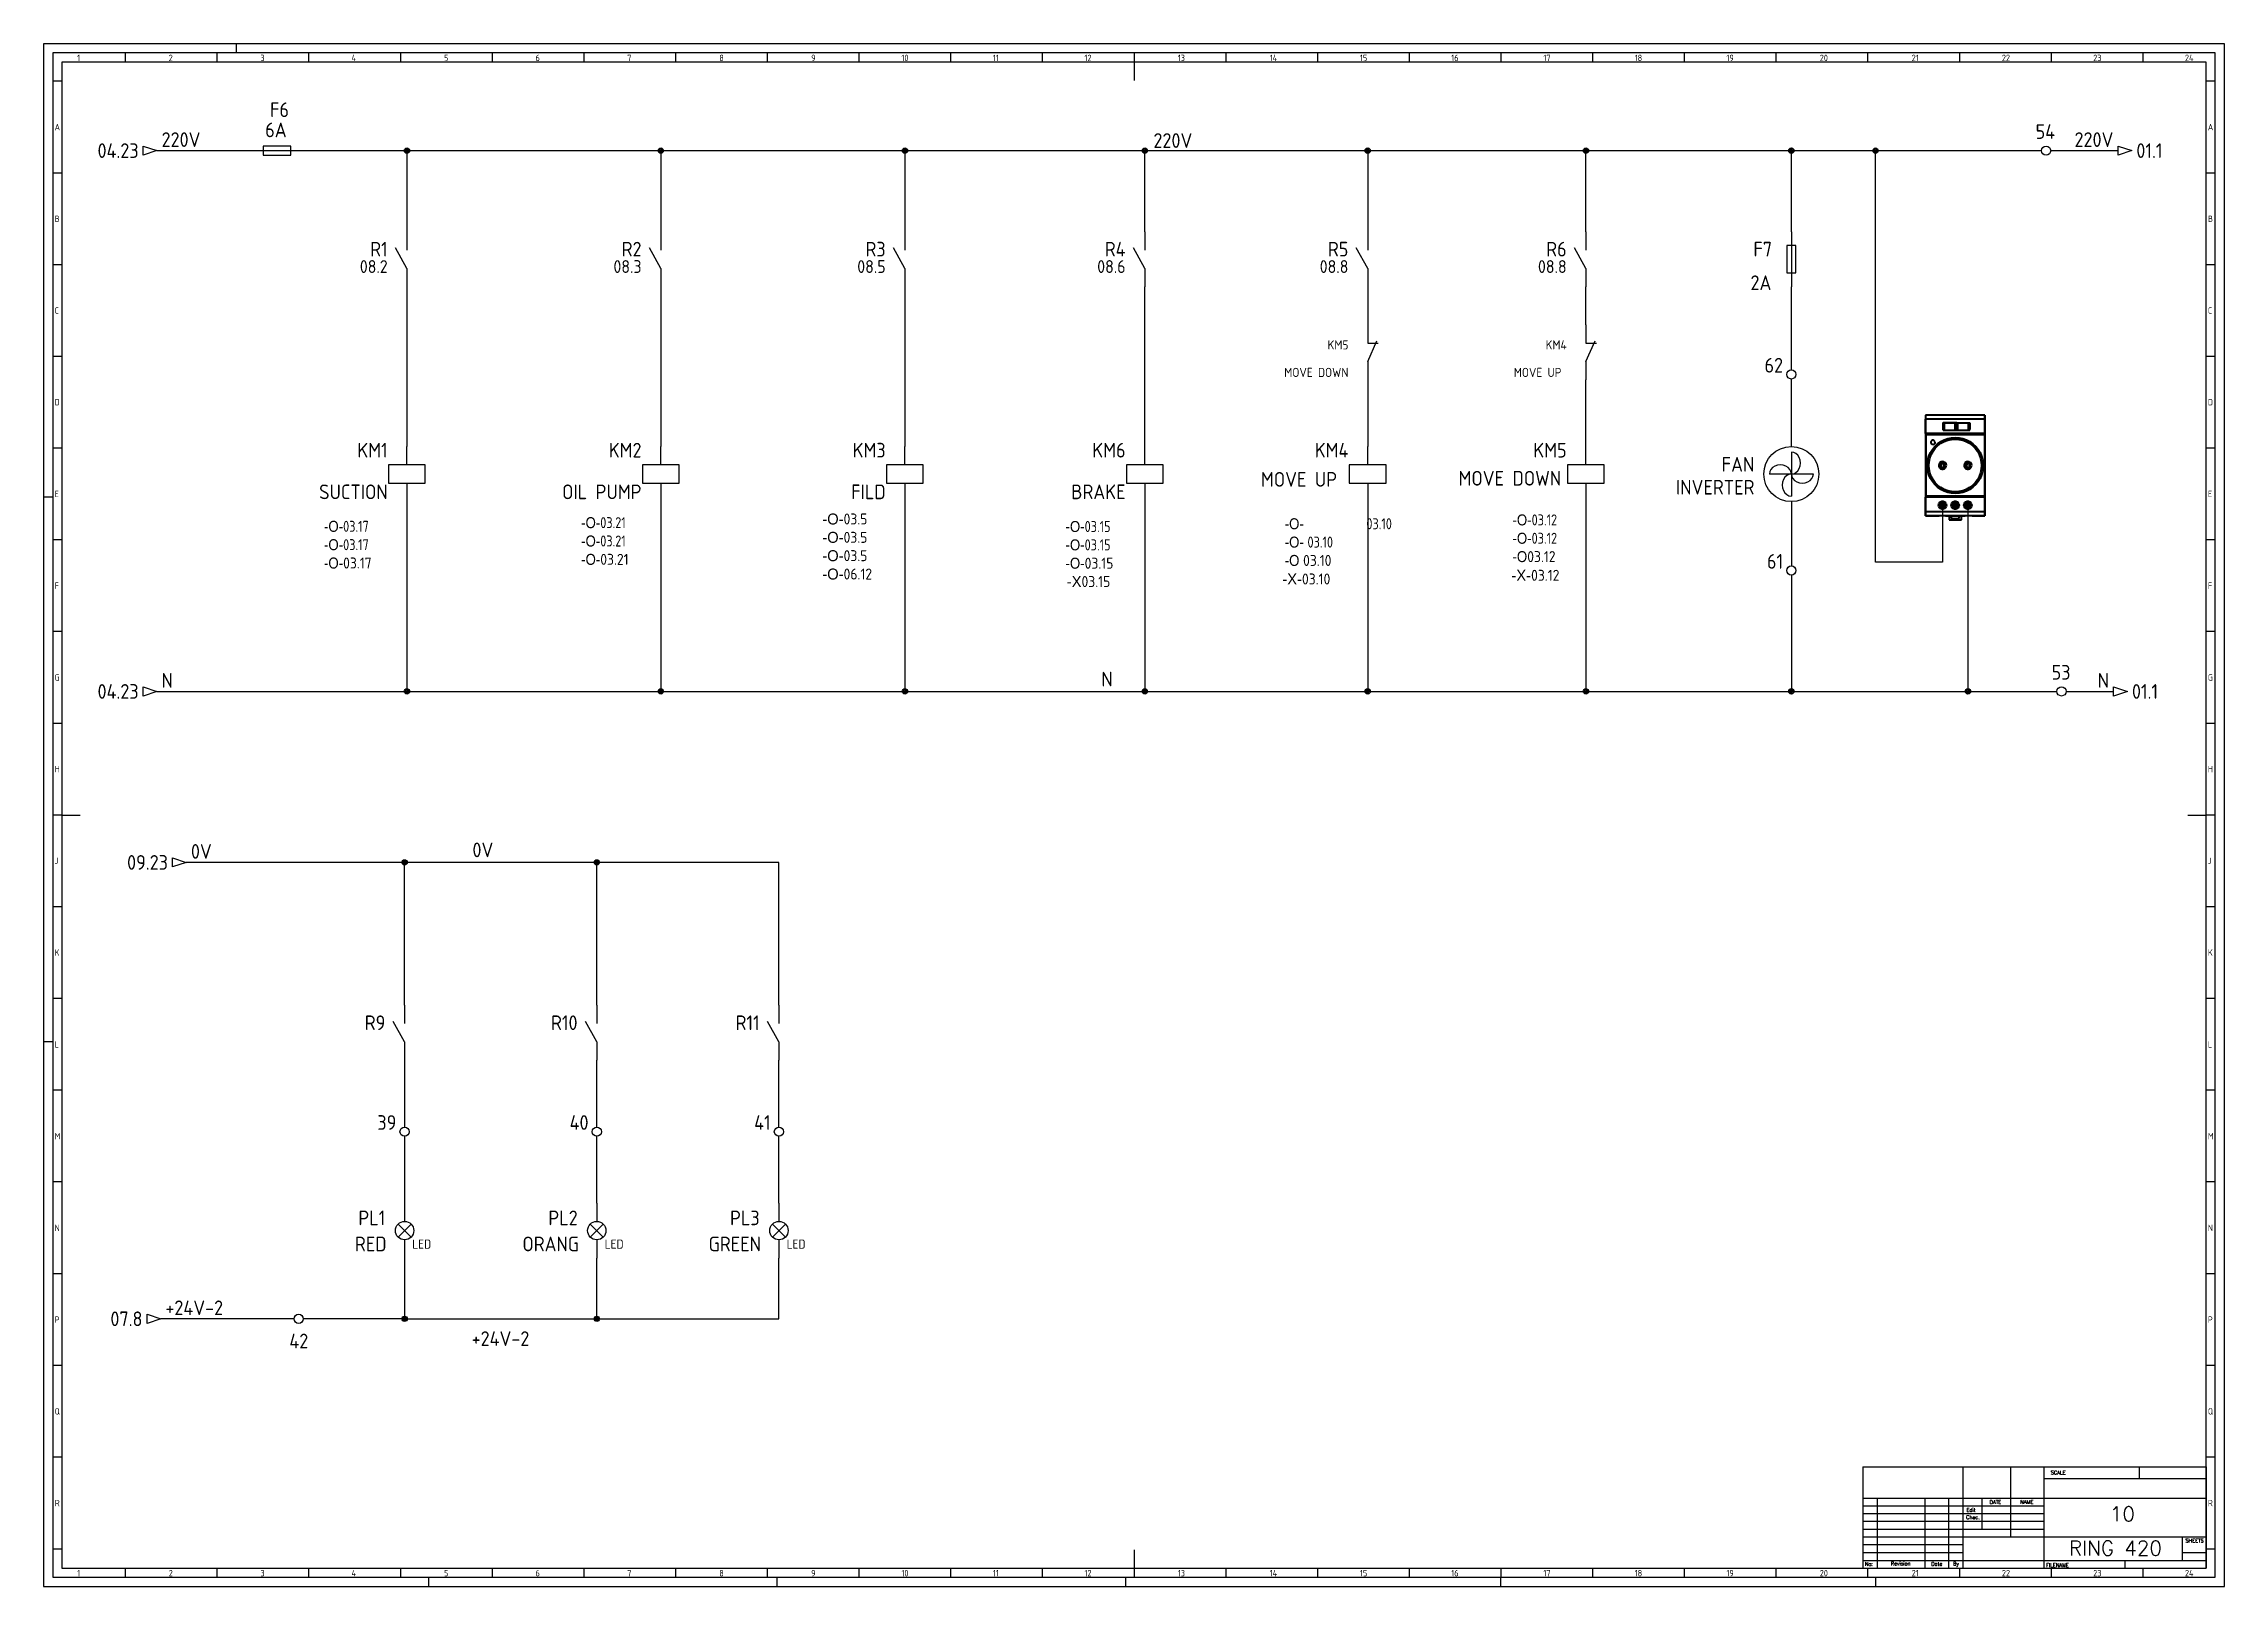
# Model space of a CAD drawing. Header units: millimetres. Extents: x 0 to 1189, y 5 to 846.
import ezdxf
from ezdxf.enums import TextEntityAlignment as Align

# ---------------------------------------------------------------- set-up
doc = ezdxf.new("R2010")
doc.units = ezdxf.units.MM
doc.header["$LTSCALE"] = 12
for name, color, linetype in [('025', 1, 'Continuous'), ('035', 5, 'Continuous'), ('07', 7, 'Continuous'), ('DESC', 1, 'Continuous'), ('DESCCHILD', 20, 'Continuous'), ('MISC', 2, 'Continuous'), ('RED_2.5mm^2', 1, 'Continuous'), ('SYMS', 7, 'Continuous'), ('TAGS', 51, 'Continuous'), ('WIRENO', 70, 'Continuous'), ('WIREREF', 61, 'Continuous'), ('WIREREF_DEST', 61, 'Continuous'), ('XREF', 7, 'Continuous'), ('XREFCHILD', 134, 'Continuous')]:
    doc.layers.add(name, color=color, linetype=linetype)
doc.layers.add('Visible (ISO)', color=7, linetype='Continuous', lineweight=50)
doc.styles.add('ISO Proportional', font='isocp.shx')
doc.styles.add('WD', font='romans.shx')
doc.styles.add('WD_IEC', font='ISOCP2.shx', dxfattribs={"width": 0.9, "height": 4})

msp = doc.modelspace()

# ---------------------------------------------------------------- texts
at = {"layer": 'XREF', "insert": (146.6, 585.8), "char_height": 6, "width": 54.483, "attachment_point": 1, "style": 'WD_IEC'}
msp.add_mtext('{\\Fmonotxt|c0;\\H0.67x;  \\Facaderef|c0;\\H1.49254x;-O-}03.17\\P{\\Fmonotxt|c0;\\H0.67x;  \\Facaderef|c0;\\H1.49254x;-O-}03.17\\P{\\Fmonotxt|c0;\\H0.67x;  \\Facaderef|c0;\\H1.49254x;-O-\\Fisocp2|c0;\\H1x;\\W1;03.17}', dxfattribs=at)
at = {"layer": 'XREF', "char_height": 6, "attachment_point": 1, "style": 'WD_IEC'}
for s, insert in [('{\\Fmonotxt|c0;\\H0.67x;  \\Facaderef|c0;\\H1.49254x;-O-}03.21\\P{\\Fmonotxt|c0;\\H0.67x;  \\Facaderef|c0;\\H1.49254x;-O-}03.21\\P{\\Fmonotxt|c0;\\H0.67x;  \\Facaderef|c0;\\H1.49254x;-O-\\Fisocp2|c0;\\H1x;\\W1;03.21}', (286.8, 587.8)), ('{\\Fmonotxt|c0;\\H0.67x;\\W1;  \\Facaderef|c0;\\H1.49254x;-O-\\Fisocp2|c0;03.5\\P\\Fmonotxt|c0;\\H0.67x;  \\Facaderef|c0;\\H1.49254x;-O-\\Fisocp2|c0;03.5\\P\\Fmonotxt|c0;\\H0.67x;  \\Facaderef|c0;\\H1.49254x;-O-\\Fisocp2|c0;03.5\\P\\Fmonotxt|c0;\\H0.67x;  \\Facaderef|c0;\\H1.49254x;-O-\\Fisocp2|c0;06.12}', (417.6, 589.8)), ('{\\Fmonotxt|c0;\\H0.67x;  \\Facaderef|c0;\\H1.49254x;-O-}03.15\\P{\\Fmonotxt|c0;\\H0.67x;  \\Facaderef|c0;\\H1.49254x;-O-}03.15\\P{\\Fmonotxt|c0;\\H0.67x;  \\Facaderef|c0;\\H1.49254x;-O-\\Fisocp2|c0;\\H1x;\\W1;03.15\\P\\Fmonotxt|c0;\\H0.67x;  \\Facaderef|c0;\\H1.49254x;-X\\Fisocp2|c0;03.15}', (550.9, 585.7)), ('{\\Fmonotxt|c0;\\H0.67x;  \\Facaderef|c0;\\H1.49254x;-O-                 }03.10\\P{\\Fmonotxt|c0;\\H0.67x;  \\Facaderef|c0;\\H1.49254x;-O- }03.10\\P{\\Fmonotxt|c0;\\H0.67x;  \\Facaderef|c0;\\H1.49254x;-O \\Fisocp2|c0;\\W1;03.10}', (670.4, 587.2)), ('{\\Fmonotxt|c0;\\H0.67x;  \\Facaderef|c0;\\H1.49254x;-O-}03.12\\P{\\Fmonotxt|c0;\\H0.67x;  \\Facaderef|c0;\\H1.49254x;-O-}03.12\\P{\\Fmonotxt|c0;\\H0.67x;  \\Facaderef|c0;\\H1.49254x;-O\\Fisocp2|c0;\\H1x;\\W1;03.12}', (794.6, 589.3)), ('{\\Facaderef|c0;\\W1;-X-\\Fisocp2|c0;03.12}', (800.3, 559.1)), ('\\W1;{\\Fmonotxt|c0;\\H0.67x; \\Facaderef|c0;\\H1.49254x;-X-\\Fisocp2|c0;03.10}', (671.9, 557.1))]:
    msp.add_mtext(s, dxfattribs=dict(at, insert=insert))

# ---------------------------------------------------------------- blocks, each defined once
blk = doc.blocks.new('IEC_border_a0')
at = {"layer": '035', "color": 0}
for p, q in [((0, 841), (0, 0)), ((1189, 841), (0, 841)), ((44.5, 836), (44.5, 831)), ((94.5, 836), (94.5, 831)), ((105, 841), (105, 836)), ((144.5, 836), (144.5, 831)), ((194.5, 836), (194.5, 831)), ((244.5, 836), (244.5, 831)), ((294.5, 836), (294.5, 831)), ((344.5, 836), (344.5, 831)), ((394.5, 836), (394.5, 831)), ((444.5, 836), (444.5, 831)), ((494.5, 836), (494.5, 831)), ((544.5, 836), (544.5, 831)), ((594.5, 836), (594.5, 831)), ((644.5, 836), (644.5, 831)), ((694.5, 836), (694.5, 831)), ((744.5, 836), (744.5, 831)), ((794.5, 836), (794.5, 831)), ((844.5, 836), (844.5, 831)), ((894.5, 836), (894.5, 831)), ((944.5, 836), (944.5, 831)), ((994.5, 836), (994.5, 831)), ((1044.5, 836), (1044.5, 831)), ((1094.5, 836), (1094.5, 831)), ((1144.5, 836), (1144.5, 831)), ((1189, 0), (1189, 841)), ((10, 820.5), (5, 820.5)), ((1184, 820.5), (1179, 820.5)), ((10, 770.5), (5, 770.5)), ((1184, 770.5), (1179, 770.5)), ((10, 720.5), (5, 720.5)), ((1184, 720.5), (1179, 720.5)), ((10, 670.5), (5, 670.5)), ((1184, 670.5), (1179, 670.5)), ((10, 620.5), (5, 620.5)), ((1184, 620.5), (1179, 620.5)), ((0, 594), (5, 594)), ((10, 570.5), (5, 570.5)), ((1184, 570.5), (1179, 570.5)), ((10, 520.5), (5, 520.5)), ((1184, 520.5), (1179, 520.5)), ((10, 470.5), (5, 470.5)), ((1184, 470.5), (1179, 470.5)), ((10, 420.5), (5, 420.5)), ((1184, 420.5), (1179, 420.5)), ((1184, 420.5), (1179, 420.5)), ((10, 370.5), (5, 370.5)), ((1184, 370.5), (1179, 370.5)), ((10, 320.5), (5, 320.5)), ((1184, 320.5), (1179, 320.5)), ((0, 297), (5, 297)), ((10, 270.5), (5, 270.5)), ((1184, 270.5), (1179, 270.5)), ((1184, 270.5), (1179, 270.5)), ((10, 220.5), (5, 220.5)), ((1184, 220.5), (1179, 220.5)), ((10, 170.5), (5, 170.5)), ((1184, 170.5), (1179, 170.5)), ((10, 120.5), (5, 120.5)), ((1184, 120.5), (1179, 120.5)), ((10, 70.5), (5, 70.5)), ((1184, 70.5), (1179, 70.5)), ((10, 20.4), (5.1, 20.4)), ((1184, 20.4), (1179, 20.4)), ((0, 0), (1189, 0)), ((44.5, 10), (44.5, 5)), ((94.5, 10), (94.5, 5)), ((144.5, 10), (144.5, 5)), ((194.5, 10), (194.5, 5)), ((210, 0), (210, 5)), ((244.5, 10), (244.5, 5)), ((294.5, 10), (294.5, 5)), ((344.5, 10), (344.5, 5)), ((394.5, 10), (394.5, 5)), ((400, 0), (400, 5)), ((444.5, 10), (444.5, 5)), ((494.5, 10), (494.5, 5)), ((544.5, 10), (544.5, 5)), ((590, 0), (590, 5)), ((594.5, 10), (594.5, 5)), ((644.5, 10), (644.5, 5)), ((694.5, 10), (694.5, 5)), ((744.5, 10), (744.5, 5)), ((744.5, 10), (744.5, 5)), ((794.5, 10), (794.5, 5)), ((794.5, 0), (794.5, 5)), ((844.5, 10), (844.5, 5)), ((894.5, 10), (894.5, 5)), ((944.5, 10), (944.5, 5)), ((994.5, 10), (994.5, 5)), ((999, 0), (999, 5)), ((1044.5, 10), (1044.5, 5)), ((1094.5, 10), (1094.5, 5)), ((1144.5, 10), (1144.5, 5))]:
    blk.add_line(p, q, dxfattribs=at)
blk.add_lwpolyline([(10, 10), (1179, 10), (1179, 831), (10, 831)], close=True, dxfattribs=at)
at = {"layer": '07', "color": 0}
for p, q in [((594.5, 831), (594.5, 821)), ((10, 420.5), (20, 420.5)), ((1169, 420.5), (1179, 420.5)), ((594.5, 20), (594.5, 10))]:
    blk.add_line(p, q, dxfattribs=at)
blk.add_lwpolyline([(5, 5), (1184, 5), (1184, 836), (5, 836)], close=True, dxfattribs=at)
at = {"layer": '035', "color": 0, "style": 'ISO Proportional'}
for s, p in [('1', (18.3, 831.5)), ('2', (68.2, 831.5)), ('3', (118.2, 831.5)), ('4', (167.9, 831.5)), ('5', (218.3, 831.5)), ('6', (268.2, 831.5)), ('7', (318.2, 831.5)), ('8', (368.4, 831.5)), ('9', (418.5, 831.5)), ('10', (467.7, 831.5)), ('11', (517.5, 831.5)), ('12', (567.5, 831.5)), ('13', (618.4, 831.5)), ('14', (668.5, 831.5)), ('15', (717.7, 831.5)), ('16', (767.5, 831.5)), ('17', (817.7, 831.5)), ('18', (867.5, 831.5)), ('19', (917.5, 831.5)), ('20', (968.4, 831.5)), ('21', (1018.5, 831.5)), ('22', (1067.7, 831.5)), ('23', (1117.5, 831.5)), ('24', (1167.5, 831.5)), ('A', (6, 793.8)), ('A', (1180, 793.8)), ('B', (6, 743.8)), ('B', (1180, 743.8)), ('C', (6, 693.8)), ('C', (1180, 693.8)), ('D', (6, 643.8)), ('D', (1180, 643.8)), ('E', (6, 593.8)), ('E', (1180, 593.8)), ('F', (6, 543.8)), ('F', (1180, 543.8)), ('G', (6, 493.8)), ('G', (1180, 493.8)), ('H', (6, 443.8)), ('H', (1180, 443.8)), ('J', (6, 393.8)), ('J', (1180, 393.8)), ('K', (6, 343.8)), ('K', (1180, 343.8)), ('L', (6, 293.7)), ('L', (1180, 293.7)), ('M', (6, 243.7)), ('M', (1180, 243.7)), ('N', (6, 193.7)), ('N', (1180, 193.7)), ('P', (6, 143.7)), ('P', (1180, 143.7)), ('Q', (6, 93.7)), ('Q', (1180, 93.7)), ('R', (6.1, 43.7)), ('R', (1180, 43.7)), ('1', (18.3, 5.5)), ('2', (68.2, 5.5)), ('3', (118.2, 5.5)), ('4', (167.9, 5.5)), ('5', (218.3, 5.5)), ('6', (268.2, 5.5)), ('7', (318.2, 5.5)), ('8', (368.4, 5.5)), ('9', (418.5, 5.5)), ('10', (467.7, 5.5)), ('11', (517.5, 5.5)), ('12', (567.5, 5.5)), ('13', (618.4, 5.5)), ('14', (668.5, 5.5)), ('15', (717.7, 5.5)), ('16', (767.5, 5.5)), ('17', (817.7, 5.5)), ('18', (867.5, 5.5)), ('19', (917.5, 5.5)), ('20', (968.4, 5.5)), ('21', (1018.5, 5.5)), ('22', (1067.7, 5.5)), ('23', (1117.5, 5.5)), ('24', (1167.5, 5.5))]:
    blk.add_text(s, height=3.5, dxfattribs=at).set_placement(p)
blk = doc.blocks.new('IEC_tblock_a0')
at = {"layer": '035'}
for p, q in [((-106.6, 55.2), (-106.6, 17)), ((-88.4, 48.9), (0, 48.9)), ((-36.4, 55.2), (-36.4, 48.9)), ((-179.4, 38.2), (-179.4, 0)), ((-153.4, 38.2), (-153.4, 0)), ((-140.4, 38.2), (-140.4, 0)), ((-122.2, 38.2), (-122.2, 21.2)), ((-187.2, 34), (-88.4, 34)), ((-187.2, 29.8), (-88.4, 29.8)), ((-187.2, 25.5), (-88.4, 25.5)), ((-187.2, 21.2), (-88.4, 21.2)), ((-187.2, 17), (-132.6, 17)), ((-187.2, 12.8), (-132.6, 12.8)), ((-187.2, 8.5), (-132.6, 8.5)), ((-187.2, 4.2), (0, 4.2)), ((-44.2, 4.2), (-44.2, 0)), ((-13, 8.5), (0, 8.5))]:
    blk.add_line(p, q, dxfattribs=at)
at = {"layer": '07'}
for p, q in [((-187.2, 55.2), (0, 55.2)), ((-187.2, 55.2), (-187.2, 0)), ((-132.6, 55.2), (-132.6, 0)), ((-88.4, 55.2), (-88.4, 0)), ((0, 55.2), (0, 0)), ((-187.2, 38.2), (0, 38.2)), ((-132.6, 17), (0, 17)), ((-13, 17), (-13, 4.2)), ((-187.2, 0), (0, 0))]:
    blk.add_line(p, q, dxfattribs=at)
at = {"style": 'WD'}
for tag, p in [('SCALE', (-69.9, 51.1)), ('SH', (-8.7, 10.1)), ('FILENAME', (-68.1, 0.8))]:
    blk.add_attdef(tag, p, '', height=2, dxfattribs=at)
for tag, height, p in [('CKDATE', 2, (-114.9, 26.6)), ('EDDATE', 2, (-115, 30.8)), ('EDBY', 2, (-98, 30.9)), ('CKBY', 2, (-97.9, 26.3)), ('PROJDESC', 5, (-45.9, 29.2)), ('DWGDESC', 5, (-44.9, 19.7)), ('DWGNO', 3.5, (-48.5, 9.5))]:
    blk.add_attdef(tag, text='', height=height, dxfattribs=at).set_placement(p, align=Align.CENTER)
at = {"style": 'WD', "flags": 1}
blk.add_attdef('WD_TB', (-120.9, 11.9), '', height=2, dxfattribs=at)
at = {"layer": '025', "style": 'WD'}
for s, p in [('SCALE', (-80.6, 51.1)), ('NAME', (-97.7, 35.1)), ('No:', (-183.8, 1.2)), ('Revision', (-166.5, 1.5)), ('Date', (-146.8, 1.3)), ('By', (-136.3, 1.4))]:
    blk.add_text(s, height=2, dxfattribs=at).set_placement(p, align=Align.CENTER)
for s, p in [('DATE', (-118, 35)), ('Chec.', (-130.8, 26.7)), ('Edit', (-130.6, 30.7)), ('SHEETS', (-11.2, 14)), ('FILENAME', (-87.2, 0.6))]:
    blk.add_text(s, height=2, dxfattribs=at).set_placement(p)
blk = doc.blocks.new('WDDOT')
for radius in [0.72, 0.449, 0.223]:
    blk.add_circle((0, 0), radius)
blk = doc.blocks.new('VMS1')
for p, q in [((0, 2.5), (0, 7.5)), ((0, -2.5), (0, -7.5))]:
    blk.add_line(p, q)
blk.add_lwpolyline([(-5, 2.5), (-5, -2.5), (5, -2.5), (5, 2.5)], close=True)
at = {"style": 'WD_IEC'}
for tag, p in [('INST', (-5.25, 10.5)), ('TAG1', (-5.25, 4.5)), ('LOC', (-5.25, 7.5)), ('DESC1', (-5.25, -6.85)), ('DESC3', (-5.25, -12.85)), ('DESC2', (-5.25, -9.85))]:
    blk.add_attdef(tag, text='', height=2.5, dxfattribs=at).set_placement(p, align=Align.RIGHT)
blk.add_attdef('TERM01', text='', height=2, rotation=90, dxfattribs=at).set_placement((-1, 7.5), align=Align.RIGHT)
at = {"style": 'WD_IEC', "flags": 1}
for tag, p, height in [('X2TERM01', (0, 7.5), 0.32), ('X4LINK', (-5, 0), 0.32), ('X1LINK', (5, 0), 0.32), ('ASSYCODE', (1, -4), 1), ('FAMILY', (1, -5.5), 1), ('X8TERM02', (0, -7.5), 0.32), ('CATDESC', (1, -7), 1)]:
    blk.add_attdef(tag, p, '', height=height, dxfattribs=at)
at = {"style": 'WD_IEC', "flags": 9}
for tag, p in [('MFG', (-6, 1)), ('CAT', (-6, -1.5))]:
    blk.add_attdef(tag, text='', height=1.5, dxfattribs=at).set_placement(p, align=Align.RIGHT)
at = {"style": 'WD_IEC'}
blk.add_attdef('TERM02', (-1, -7.5), '', height=2, rotation=90, dxfattribs=at)
at = {"lineweight": 9, "style": 'WD_IEC'}
for tag, p in [('NO', (-5.5, -16.5)), ('NC', (-5.5, -19.5))]:
    blk.add_attdef(tag, text='', height=2.5, dxfattribs=at).set_placement(p, align=Align.TOP_RIGHT)
for tag, p in [('XREFNO', (-4, -16.5)), ('XREFNC', (-4, -19.5))]:
    blk.add_attdef(tag, text='', height=2.5, dxfattribs=at).set_placement(p, align=Align.TOP_LEFT)
blk = doc.blocks.new('VCR21')
for p, q in [((0, 7.5), (0, 2.5)), ((0, -2.5), (-3.12, 3.12)), ((0, -2.5), (0, -7.5))]:
    blk.add_line(p, q)
at = {"style": 'WD_IEC'}
for tag, p in [('INST', (-5.25, 6.75)), ('LOC', (-5.25, 3.75)), ('TAG2', (-5.25, 0.75)), ('DESC1', (-5.25, -6.75)), ('XREF', (-5.25, -3.75)), ('DESC3', (-5.25, -12.75)), ('DESC2', (-5.25, -9.75))]:
    blk.add_attdef(tag, text='', height=2.5, dxfattribs=at).set_placement(p, align=Align.RIGHT)
blk.add_attdef('TERM01', text='', height=2, rotation=90, dxfattribs=at).set_placement((-1, 7.5), align=Align.RIGHT)
at = {"style": 'WD_IEC', "flags": 1}
for tag, p, height in [('X2TERM01', (0, 7.5), 0.32), ('X4LINK', (-2.75, 0), 0.32), ('X1LINK', (-0.5, 0), 0.32), ('CONTACT', (4, -3.5), 1), ('FAMILY', (4, -5), 1), ('COMMON', (5.25, -4.75), 1), ('X8TERM02', (0, -7.5), 0.32)]:
    blk.add_attdef(tag, p, '', height=height, dxfattribs=at)
at = {"style": 'WD_IEC'}
blk.add_attdef('TERM02', (-1, -7.5), '', height=2, rotation=90, dxfattribs=at)
blk = doc.blocks.new('HA1D3')
blk.add_lwpolyline([(0, 0), (-3.75, -1.25), (-3.75, 1.25)], close=True)
at = {"style": 'WD_IEC'}
blk.add_attdef('XREF', text='', height=2.5, dxfattribs=at).set_placement((-5, 0), align=Align.MIDDLE_RIGHT)
at = {"style": 'WD_IEC', "flags": 1}
blk.add_attdef('SIGCODE', text='', height=1, dxfattribs=at).set_placement((-2.5, 1.8), align=Align.RIGHT)
at = {"style": 'WD_IEC'}
for tag, p, height, flags in [('X1TERM01', (0, 0), 0.32, 1), ('WIRENO', (1.25, 1), 2.5, 8)]:
    blk.add_attdef(tag, p, '', height=height, dxfattribs=dict(at, flags=flags))
blk.add_attdef('DESC1', text='', height=2.5, dxfattribs=at).set_placement((1.25, -1), align=Align.TOP_LEFT)
blk = doc.blocks.new('WD_WNH')
at = {"linetype": 'Continuous', "style": 'WD_IEC', "width": 0.8}
blk.add_attdef('WIRENO', text='', height=2.5, dxfattribs=at).set_placement((0, 0.75), align=Align.CENTER)
at = {"style": 'WD_IEC', "flags": 1}
for tag, p in [('W08USER', (0, 0.375)), ('W04USER', (0, 0.875)), ('W05USER', (0, 0.75)), ('W09USER', (0, 0.25)), ('W03USER', (0, 1)), ('W06USER', (0, 0.625)), ('W07USER', (0, 0.5)), ('W02USER', (0, 1.125)), ('W01USER', (0, 1.25)), ('W10USER', (0, 0.125))]:
    blk.add_attdef(tag, text='', height=0.08, dxfattribs=at).set_placement(p, align=Align.CENTER)
blk = doc.blocks.new('HFU1')
blk.add_line((-7.5, 0), (7.5, 0))
blk.add_lwpolyline([(-3.75, -1.25), (3.75, -1.25), (3.75, 1.25), (-3.75, 1.25)], close=True)
at = {"style": 'WD_IEC'}
for tag, p in [('INST', (-5, 11.12)), ('TAG1', (-5, 4.12)), ('LOC', (-5, 7.62)), ('RATING1', (-5, -3.71)), ('DESC1', (-5, -11.21)), ('DESC3', (-5, -18.21)), ('DESC2', (-5, -14.71))]:
    blk.add_attdef(tag, text='', height=2.5, dxfattribs=at).set_placement(p, align=Align.RIGHT)
for tag, p, height, flags in [('MFG', (4.92, 12.12), 1.5, 9), ('CAT', (4.92, 9.62), 1.5, 9), ('X4TERM01', (-7.5, 0), 0.32, 1), ('TERM01', (-7.5, 1), 2, 8), ('X2LINK', (0, 1.25), 0.32, 1), ('X1TERM02', (7.5, 0), 0.32, 1), ('X8LINK', (0, -1.25), 0.32, 1), ('ASSYCODE', (12.25, -2.75), 1, 1), ('FAMILY', (12.25, -4.25), 1, 1), ('CATDESC', (12.25, -5.75), 1, 1)]:
    blk.add_attdef(tag, p, '', height=height, dxfattribs=dict(at, flags=flags))
at = {"style": 'WD_IEC', "flags": 8}
blk.add_attdef('TERM02', text='', height=2, dxfattribs=at).set_placement((7.5, 1), align=Align.RIGHT)
at = {"lineweight": 15, "style": 'WD_IEC'}
blk.add_attdef('XREF', text='', height=2.5, dxfattribs=at).set_placement((-5, -7.46), align=Align.RIGHT)
blk = doc.blocks.new('HA1S1')
blk.add_lwpolyline([(0, 1.25), (3.75, 0), (0, -1.25)], close=True)
at = {"style": 'WD_IEC'}
for tag, height, flags, p in [('WIRENO', 2.5, 8, (-1.25, 1)), ('SIGCODE', 1, 1, (5, 1.8))]:
    blk.add_attdef(tag, text='', height=height, dxfattribs=dict(at, flags=flags)).set_placement(p, align=Align.RIGHT)
at = {"style": 'WD_IEC', "flags": 1}
blk.add_attdef('X4TERM01', (0, 0), '', height=0.32, dxfattribs=at)
at = {"style": 'WD_IEC'}
blk.add_attdef('XREF', text='', height=2.5, dxfattribs=at).set_placement((5, 0), align=Align.MIDDLE_LEFT)
blk.add_attdef('DESC1', text='', height=2.5, dxfattribs=at).set_placement((-1.25, -1), align=Align.TOP_RIGHT)
blk = doc.blocks.new('HT0002')
blk.add_circle((0, 0), 1.25)
at = {"style": 'WD_IEC'}
for tag, p in [('INST', (-2.25, 6.5)), ('LOC', (-2.25, 3.5)), ('DESC1', (-2.25, -6.25)), ('DESC3', (-2.25, -12.25)), ('DESC2', (-2.25, -9.25))]:
    blk.add_attdef(tag, text='', height=2.5, dxfattribs=at).set_placement(p, align=Align.RIGHT)
at = {"style": 'WD_IEC', "flags": 1}
for tag, p, height in [('ASSYCODE', (2.75, 10.75), 1), ('CATDESC', (2.75, 9.25), 1), ('MFG', (2.75, 7.25), 1.5), ('CAT', (2.75, 4.75), 1.5), ('X4PIN01', (-1.25, 1), 0.25), ('X4TERM01', (-1.25, 0), 0.25), ('X4TERMDESC01', (-1.25, 0.5), 0.4), ('STRIPSEQ', (0, 0), 0.025), ('X2PIN01', (0, 2.25), 0.25), ('X2TERM01', (0, 1.25), 0.25), ('X8PIN01', (0, -0.25), 0.25), ('X2TERMDESC01', (0, 1.75), 0.4), ('X1PIN01', (1.25, 1), 0.25), ('X1TERM01', (1.25, 0), 0.25), ('X1TERMDESC01', (1.25, 0.5), 0.4), ('LINKTERM', (0, -0.04), 0.025), ('X8TERM01', (0, -1.25), 0.25), ('X8TERMDESC01', (0, -0.75), 0.4)]:
    blk.add_attdef(tag, p, '', height=height, dxfattribs=at)
at = {"style": 'WD_IEC', "flags": 8}
for tag, height, p in [('TAGSTRIP', 2.5, (-2.25, 0.5)), ('TERM01', 2, (-2.25, -3.25))]:
    blk.add_attdef(tag, text='', height=height, dxfattribs=at).set_placement(p, align=Align.RIGHT)
blk = doc.blocks.new('VMO12')
blk.add_circle((0, 0), 7.5)
at = {"style": 'WD_IEC'}
for tag, p in [('INST', (-10.5, 15.25)), ('LOC', (-10.5, 11.75)), ('DESC1', (-10.5, 4)), ('TAG1', (-10.5, 8.25)), ('DESC2', (-10.5, 0.5)), ('RATING1', (-10.5, -6.5)), ('DESC3', (-10.5, -3)), ('RATING3', (-10.5, -13.5)), ('RATING2', (-10.5, -10))]:
    blk.add_attdef(tag, text='', height=2.5, dxfattribs=at).set_placement(p, align=Align.RIGHT)
blk.add_attdef('TERM01', (-1, 7.48), '', height=2, rotation=90, dxfattribs=at)
at = {"style": 'WD_IEC', "flags": 1}
for tag, p, height in [('MFG', (2.75, 11.5), 1.5), ('X2TERM01', (0, 7.5), 0.32), ('CAT', (2.75, 9), 1.5), ('X4LINK', (-7.5, 0), 0.32), ('X1LINK', (7.5, 0), 0.32), ('X0TERM03', (5.3, -5.3), 0.32), ('X8TERM02', (0, -7.5), 0.32), ('ASSYCODE', (1, -9), 1), ('FAMILY', (1, -10.5), 1), ('CATDESC', (1, -12), 1)]:
    blk.add_attdef(tag, p, '', height=height, dxfattribs=at)
at = {"style": 'WD_IEC'}
for tag, p in [('M', (-0.2, 1.24)), ('1~', (-0.17, -3.35))]:
    blk.add_attdef(tag, text='', height=2.5, dxfattribs=at).set_placement(p, align=Align.CENTER)
at = {"linetype": 'Continuous', "style": 'WD_IEC'}
blk.add_attdef('TERM03', text='', height=2, dxfattribs=at).set_placement((7.55, -5.55), align=Align.MIDDLE_LEFT)
at = {"style": 'WD_IEC'}
blk.add_attdef('TERM02', text='', height=2, rotation=90, dxfattribs=at).set_placement((-0.9, -7.98), align=Align.RIGHT)
at = {"lineweight": 15, "style": 'WD_IEC'}
blk.add_attdef('XREF', text='', height=2.5, dxfattribs=at).set_placement((-10.5, -17), align=Align.RIGHT)
blk = doc.blocks.new('VT0002')
blk.add_circle((0, 0), 1.25)
at = {"style": 'WD_IEC'}
for tag, p in [('INST', (-2.25, 6.5)), ('LOC', (-2.25, 3.5)), ('DESC1', (-2.25, -6.25)), ('DESC3', (-2.25, -12.25)), ('DESC2', (-2.25, -9.25))]:
    blk.add_attdef(tag, text='', height=2.5, dxfattribs=at).set_placement(p, align=Align.RIGHT)
at = {"style": 'WD_IEC', "flags": 1}
for tag, p, height in [('ASSYCODE', (2.75, 10.75), 1), ('CATDESC', (2.75, 9.25), 1), ('MFG', (2.75, 7.25), 1.5), ('CAT', (2.75, 4.75), 1.5), ('X4PIN01', (-1.25, 1), 0.25), ('X4TERM01', (-1.25, 0), 0.25), ('X4TERMDESC01', (-1.25, 0.5), 0.4), ('STRIPSEQ', (0, 0), 0.025), ('X2PIN01', (0, 2.25), 0.25), ('X2TERM01', (0, 1.25), 0.25), ('X8PIN01', (0, -0.25), 0.25), ('X2TERMDESC01', (0, 1.75), 0.4), ('X1PIN01', (1.25, 1), 0.25), ('X1TERM01', (1.25, 0), 0.25), ('X1TERMDESC01', (1.25, 0.5), 0.4), ('LINKTERM', (0, -0.04), 0.025), ('X8TERM01', (0, -1.25), 0.25), ('X8TERMDESC01', (0, -0.75), 0.4)]:
    blk.add_attdef(tag, p, '', height=height, dxfattribs=at)
at = {"style": 'WD_IEC', "flags": 8}
for tag, height, p in [('TAGSTRIP', 2.5, (-2.25, 0.5)), ('TERM01', 2, (-2.25, -3.25))]:
    blk.add_attdef(tag, text='', height=height, dxfattribs=at).set_placement(p, align=Align.RIGHT)
blk = doc.blocks.new('VMS22')
for p, q in [((0, 7.5), (0, 2.5)), ((0, -2.5), (2.5, 3.12)), ((0, 2.5), (2.87, 2.5)), ((0, -2.5), (0, -7.5))]:
    blk.add_line(p, q)
at = {"style": 'WD_IEC'}
for tag, p in [('INST', (-5.25, 6.75)), ('LOC', (-5.25, 3.75)), ('TAG2', (-5.25, 0.75)), ('DESC1', (-5.25, -6.75)), ('XREF', (-5.25, -3.75)), ('DESC3', (-5.25, -12.75)), ('DESC2', (-5.25, -9.75))]:
    blk.add_attdef(tag, text='', height=2.5, dxfattribs=at).set_placement(p, align=Align.RIGHT)
blk.add_attdef('TERM01', text='', height=2, rotation=90, dxfattribs=at).set_placement((-1, 7.5), align=Align.RIGHT)
at = {"style": 'WD_IEC', "flags": 1}
for tag, p, height in [('X2TERM01', (0, 7.5), 0.32), ('X4LINK', (-0.98, 0), 0.32), ('X1LINK', (2.08, 0), 0.32), ('CONTACT', (4, -3.5), 1), ('FAMILY', (4, -5), 1), ('X8TERM02', (0, -7.5), 0.32)]:
    blk.add_attdef(tag, p, '', height=height, dxfattribs=at)
at = {"style": 'WD_IEC'}
blk.add_attdef('TERM02', (-1, -7.5), '', height=2, rotation=90, dxfattribs=at)
blk = doc.blocks.new('VLT1H25')
for p, q in [((0, 7.5), (0, 2.5)), ((-1.77, -1.77), (1.77, 1.77)), ((1.77, -1.77), (-1.77, 1.77)), ((0, -2.5), (0, -7.5))]:
    blk.add_line(p, q)
blk.add_circle((0, 0), 2.5)
at = {"style": 'WD_IEC'}
for tag, p in [('INST', (-3.67, 7.86)), ('LOC', (-3.67, 4.86)), ('TAG1', (-3.67, 1.86)), ('DESC2', (-3.32, -8.22)), ('DESC1', (-3.32, -5.22)), ('DESC3', (-3.32, -11.22))]:
    blk.add_attdef(tag, text='', height=2.5, dxfattribs=at).set_placement(p, align=Align.RIGHT)
blk.add_attdef('TERM01', text='', height=2, rotation=90, dxfattribs=at).set_placement((-0.99, 7.39), align=Align.RIGHT)
at = {"style": 'WD_IEC', "flags": 1}
for tag, p, height in [('X2TERM01', (0, 7.5), 0.32), ('X8TERM02', (0, -7.5), 0.32), ('ASSYCODE', (2.72, -7.44), 1), ('FAMILY', (2.72, -8.94), 1), ('CATDESC', (2.72, -10.44), 1)]:
    blk.add_attdef(tag, p, '', height=height, dxfattribs=at)
at = {"style": 'WD_IEC', "flags": 9}
for tag, p in [('MFG', (6.1, 5.14)), ('CAT', (6.1, 2.64))]:
    blk.add_attdef(tag, text='', height=1.5, dxfattribs=at).set_placement(p, align=Align.RIGHT)
at = {"lineweight": 15, "style": 'WD_IEC'}
blk.add_attdef('XREF', text='', height=2.5, dxfattribs=at).set_placement((-3.32, -2.22), align=Align.RIGHT)
at = {"style": 'WD_IEC'}
blk.add_attdef('TERM02', (-1, -7.5), '', height=2, rotation=90, dxfattribs=at)
at = {"lineweight": 15, "style": 'WD_IEC'}
blk.add_attdef('TYPE', (2.13, -4.94), '', height=2.5, dxfattribs=at)
at = {"style": 'WD_IEC', "width": 0.9}
blk.add_attdef('WDTAGALT', text='', height=2.5, dxfattribs=at).set_placement((-3.32, -14.22), align=Align.RIGHT)
blk = doc.blocks.new('VFU1')
blk.add_line((0, 7.5), (0, -7.5))
blk.add_lwpolyline([(-1.25, 3.75), (-1.25, -3.75), (1.25, -3.75), (1.25, 3.75)], close=True)
at = {"style": 'WD_IEC'}
for tag, p in [('INST', (-5.25, 7.75)), ('LOC', (-5.25, 4.25)), ('TAG1', (-5.25, 0.75)), ('RATING1', (-5.25, -3.75)), ('XREF', (-5.25, -7.75)), ('DESC1', (-5.25, -11.6)), ('DESC3', (-5.25, -18.6)), ('DESC2', (-5.25, -15.1))]:
    blk.add_attdef(tag, text='', height=2.5, dxfattribs=at).set_placement(p, align=Align.RIGHT)
blk.add_attdef('TERM01', text='', height=2, rotation=90, dxfattribs=at).set_placement((-1, 7.5), align=Align.RIGHT)
at = {"style": 'WD_IEC', "flags": 1}
for tag, p, height in [('X2TERM01', (0, 7.5), 0.32), ('MFG', (2.75, 6.5), 1.5), ('X4LINK', (-1.25, 0), 0.32), ('X1LINK', (1.25, 0), 0.32), ('CAT', (2.75, 4), 1.5), ('ASSYCODE', (2.25, -4), 1), ('FAMILY', (2.25, -5.5), 1), ('X8TERM02', (0, -7.5), 0.32), ('CATDESC', (2.25, -7), 1)]:
    blk.add_attdef(tag, p, '', height=height, dxfattribs=at)
at = {"style": 'WD_IEC'}
blk.add_attdef('TERM02', (-1, -7.5), '', height=2, rotation=90, dxfattribs=at)
blk = doc.blocks.new('DSO')
at = {"layer": 'Visible (ISO)'}
for p, q in [((0.02, 22.25), (-37.73, 22.25)), ((-37.73, 22.25), (-37.13, 22.25)), ((-37.73, 22.25), (-37.73, 17.17)), ((-37.73, 22.25), (-37.73, 17.4)), ((0.02, 22.25), (-37.73, 22.25)), ((-37.73, -0.05), (-37.73, 22.25)), ((-37.73, 22.25), (-37.68, 22.2)), ((-37.68, 22.2), (-36.18, 22.19)), ((-37.68, 0), (-37.68, 22.2)), ((-36.18, 0), (-36.18, 22.19)), ((-35.2, 16.11), (-35.02, 16.6)), ((-35.02, 16.6), (-34.69, 17)), ((-34.52, 16.68), (-34.83, 16.15)), ((-34.52, 16.68), (-34.72, 16.35)), ((-34.69, 17), (-34.24, 17.26)), ((-34.28, 16.52), (-34.58, 16)), ((-33.97, 16.97), (-34.52, 16.68)), ((-34.49, 16.7), (-34.52, 16.68)), ((-34.3, 16.53), (-34.44, 16.29)), ((-34.27, 16.82), (-34.43, 16.74)), ((-34.4, 16.78), (-34.43, 16.74)), ((-34.27, 16.82), (-34.4, 16.78)), ((-34.21, 16.56), (-34.3, 16.53)), ((-33.72, 16.72), (-34.28, 16.52)), ((-34.24, 17.26), (-33.72, 17.35)), ((-33.72, 16.74), (-33.98, 16.64)), ((-33.97, 16.97), (-33.97, 14.72)), ((-33.81, 16.99), (-33.83, 16.99)), ((-33.72, 17), (-33.73, 16.99)), ((-33.72, 17.35), (-33.21, 17.26)), ((-33.71, 16.99), (-33.72, 17)), ((-33.63, 16.7), (-33.72, 16.74)), ((-33.16, 16.52), (-33.72, 16.72)), ((-33.41, 16.95), (-33.47, 16.97)), ((-32.93, 16.68), (-33.47, 16.97)), ((-33.47, 14.72), (-33.47, 16.97)), ((-33.15, 16.53), (-33.41, 16.62)), ((-33.21, 17.26), (-32.76, 17)), ((-33.16, 16.52), (-32.86, 16)), ((-33.15, 16.53), (-33.1, 16.45)), ((-32.93, 16.68), (-33.14, 16.82)), ((-33.05, 16.78), (-33.1, 16.79)), ((-33.05, 16.78), (-33.02, 16.74)), ((-32.82, 16.54), (-32.93, 16.68)), ((-32.76, 17), (-32.42, 16.6)), ((-32.42, 16.6), (-32.25, 16.11)), ((-30.84, 22.19), (-30.8, 22.19)), ((-30.78, 0.01), (-30.78, 22.19)), ((-30.71, 0.03), (-30.71, 22.16)), ((-30.69, 22.16), (-30.64, 22.16)), ((-30.39, 22.16), (-30.44, 22.16)), ((-30.38, 0.03), (-30.38, 22.16)), ((-30.29, 0.06), (-30.29, 22.13)), ((-30.22, 22.13), (-30.06, 22.13)), ((-20.09, 16.61), (-20.28, 16.11)), ((-19.73, 17), (-20.09, 16.61)), ((-19.25, 17.24), (-19.73, 17)), ((-18.72, 17.29), (-19.25, 17.24)), ((-18.21, 17.14), (-18.72, 17.29)), ((-17.78, 16.82), (-18.21, 17.14)), ((-17.5, 16.37), (-17.78, 16.82)), ((-17.4, 15.85), (-17.5, 16.37)), ((-10.93, 19.48), (-10.87, 19.18)), ((-10.87, 19.18), (-10.7, 18.93)), ((-10.45, 18.76), (-10.7, 18.93)), ((-10.16, 18.7), (-10.45, 18.76)), ((-7.49, 22.13), (-7.65, 22.13)), ((-7.42, 0.06), (-7.42, 22.13)), ((-7.33, 0.03), (-7.33, 22.16)), ((-7.32, 22.16), (-7.27, 22.16)), ((-7.02, 22.16), (-7.07, 22.16)), ((-7, 0.03), (-7, 22.16)), ((-6.93, 0), (-6.93, 22.19)), ((-6.87, 22.19), (-6.91, 22.19)), ((-0.03, 22.2), (-1.53, 22.19)), ((-1.53, 0), (-1.53, 22.19)), ((0.02, 22.25), (-0.03, 22.2)), ((-0.03, -0.01), (-0.03, 22.2)), ((0.02, -0.05), (0.02, 22.25)), ((0.02, -0.05), (0.02, 22.25)), ((-37.73, 13.4), (-39.23, 13.4)), ((-39.23, 13.4), (-39.23, 8.8)), ((-39.23, 8.8), (-37.73, 8.8)), ((-38.62, 12.55), (-38.66, 12.51)), ((-38.66, 9.68), (-38.62, 9.64)), ((-37.73, 14.77), (-37.73, 11.8)), ((-37.73, 12.42), (-37.73, 14.52)), ((-37.73, 11.8), (-37.73, 10.4)), ((-37.73, 10.4), (-37.73, 7.42)), ((-37.73, 9.77), (-37.73, 7.67)), ((-35.2, 15.59), (-35.2, 16.11)), ((-35.02, 15.1), (-35.2, 15.59)), ((-35.2, 11.36), (-35.02, 11.85)), ((-35.2, 10.84), (-35.2, 11.36)), ((-35.02, 10.35), (-35.2, 10.84)), ((-34.69, 14.7), (-35.02, 15.1)), ((-35.02, 11.85), (-34.69, 12.25)), ((-34.69, 9.95), (-35.02, 10.35)), ((-34.83, 16.16), (-34.83, 16.15)), ((-34.83, 16.15), (-34.83, 15.54)), ((-34.83, 15.53), (-34.83, 15.54)), ((-34.83, 15.54), (-34.52, 15.01)), ((-34.52, 11.93), (-34.83, 11.4)), ((-34.83, 11.41), (-34.83, 11.4)), ((-34.83, 11.4), (-34.83, 10.79)), ((-34.83, 10.78), (-34.83, 10.79)), ((-34.83, 10.79), (-34.52, 10.26)), ((-34.75, 16.29), (-34.82, 16.2)), ((-34.76, 16.28), (-34.82, 16.19)), ((-34.82, 16.2), (-34.82, 16.18)), ((-34.82, 15.51), (-34.76, 15.41)), ((-34.82, 15.51), (-34.82, 15.49)), ((-34.82, 15.49), (-34.75, 15.4)), ((-34.75, 11.54), (-34.82, 11.45)), ((-34.76, 11.53), (-34.82, 11.44)), ((-34.82, 11.45), (-34.82, 11.43)), ((-34.82, 10.76), (-34.76, 10.66)), ((-34.82, 10.76), (-34.82, 10.74)), ((-34.82, 10.74), (-34.75, 10.65)), ((-34.72, 15.35), (-34.52, 15.01)), ((-34.52, 11.93), (-34.72, 11.6)), ((-34.72, 10.6), (-34.52, 10.26)), ((-34.24, 14.44), (-34.69, 14.7)), ((-34.69, 12.25), (-34.24, 12.51)), ((-34.24, 9.69), (-34.69, 9.95)), ((-34.55, 16.09), (-34.6, 16)), ((-34.6, 16), (-34.55, 15.73)), ((-34.55, 11.34), (-34.6, 11.25)), ((-34.6, 11.25), (-34.55, 10.98)), ((-34.58, 16), (-34.48, 15.41)), ((-34.28, 11.77), (-34.58, 11.25)), ((-34.58, 11.25), (-34.48, 10.66)), ((-34.52, 15.01), (-34.49, 14.99)), ((-34.52, 15.01), (-33.97, 14.72)), ((-33.97, 12.22), (-34.52, 11.93)), ((-34.49, 11.95), (-34.52, 11.93)), ((-34.52, 10.26), (-34.49, 10.24)), ((-34.52, 10.26), (-33.97, 9.97)), ((-34.51, 15.5), (-34.5, 15.4)), ((-34.51, 10.75), (-34.5, 10.65)), ((-34.5, 15.4), (-34.28, 15.22)), ((-34.5, 10.65), (-34.28, 10.47)), ((-34.48, 15.41), (-34.02, 15.03)), ((-34.48, 10.66), (-34.02, 10.28)), ((-34.3, 11.78), (-34.44, 11.54)), ((-34.2, 14.85), (-34.43, 14.96)), ((-34.43, 14.96), (-34.4, 14.92)), ((-34.43, 14.95), (-34.27, 14.88)), ((-34.27, 12.07), (-34.43, 11.99)), ((-34.4, 12.03), (-34.43, 11.99)), ((-34.43, 10.21), (-34.4, 10.17)), ((-34.43, 10.2), (-34.27, 10.13)), ((-34.4, 14.92), (-34.26, 14.87)), ((-34.27, 12.07), (-34.4, 12.03)), ((-34.4, 10.17), (-34.26, 10.12)), ((-34.21, 11.81), (-34.3, 11.78)), ((-33.72, 11.97), (-34.28, 11.77)), ((-33.72, 14.35), (-34.24, 14.44)), ((-34.24, 12.51), (-33.72, 12.6)), ((-33.72, 9.6), (-34.24, 9.69)), ((-34.1, 15.07), (-34.03, 15.01)), ((-34.1, 10.32), (-34.03, 10.26)), ((-34.03, 15.01), (-33.75, 15.01)), ((-34.03, 10.26), (-33.75, 10.26)), ((-34.02, 15.03), (-33.42, 15.03)), ((-34.02, 10.28), (-33.42, 10.28)), ((-33.72, 11.99), (-33.98, 11.89)), ((-33.97, 12.22), (-33.97, 9.97)), ((-33.83, 14.7), (-33.81, 14.7)), ((-33.81, 12.24), (-33.83, 12.24)), ((-33.83, 9.95), (-33.81, 9.95)), ((-33.53, 14.76), (-33.8, 14.72)), ((-33.73, 14.7), (-33.72, 14.7)), ((-33.72, 12.25), (-33.73, 12.24)), ((-33.73, 9.95), (-33.72, 9.95)), ((-33.72, 14.7), (-33.71, 14.7)), ((-33.21, 14.44), (-33.72, 14.35)), ((-33.72, 12.6), (-33.21, 12.51)), ((-33.71, 12.24), (-33.72, 12.25)), ((-33.63, 11.95), (-33.72, 11.99)), ((-33.16, 11.77), (-33.72, 11.97)), ((-33.72, 9.95), (-33.71, 9.95)), ((-33.21, 9.69), (-33.72, 9.6)), ((-33.52, 15.01), (-33.42, 15.01)), ((-33.51, 10.26), (-33.42, 10.26)), ((-32.93, 15.01), (-33.47, 14.72)), ((-33.47, 14.72), (-33.41, 14.74)), ((-33.41, 12.2), (-33.47, 12.22)), ((-32.93, 11.93), (-33.47, 12.22)), ((-33.47, 9.97), (-33.47, 12.22)), ((-32.93, 10.26), (-33.47, 9.97)), ((-33.47, 9.97), (-33.41, 9.99)), ((-33.42, 15.03), (-32.97, 15.41)), ((-33.42, 15.01), (-33.21, 15.19)), ((-33.42, 10.28), (-32.97, 10.66)), ((-33.42, 10.26), (-33.21, 10.44)), ((-33.15, 11.78), (-33.41, 11.87)), ((-33.21, 14.44), (-32.76, 14.7)), ((-33.21, 12.51), (-32.76, 12.25)), ((-33.21, 9.69), (-32.76, 9.95)), ((-33.16, 11.77), (-32.86, 11.25)), ((-32.94, 15.07), (-33.15, 14.88)), ((-33.15, 11.78), (-33.1, 11.7)), ((-33.14, 14.87), (-32.93, 15.01)), ((-32.93, 11.93), (-33.14, 12.07)), ((-33.14, 10.12), (-32.93, 10.26)), ((-33.1, 14.9), (-33.05, 14.92)), ((-33.05, 12.03), (-33.1, 12.04)), ((-33.1, 10.15), (-33.05, 10.17)), ((-33.05, 14.92), (-33.02, 14.95)), ((-33.05, 12.03), (-33.02, 11.99)), ((-33.05, 10.17), (-33.02, 10.2)), ((-33.03, 15.34), (-32.95, 15.4)), ((-33.03, 10.59), (-32.95, 10.65)), ((-32.99, 16.24), (-32.85, 16)), ((-32.98, 11.49), (-32.85, 11.25)), ((-32.97, 15.41), (-32.86, 16)), ((-32.97, 10.66), (-32.86, 11.25)), ((-32.95, 15.4), (-32.9, 15.68)), ((-32.95, 10.65), (-32.9, 10.93)), ((-32.82, 15.15), (-32.93, 15.01)), ((-32.82, 11.79), (-32.93, 11.93)), ((-32.82, 10.4), (-32.93, 10.26)), ((-32.86, 15.91), (-32.85, 16)), ((-32.86, 11.16), (-32.85, 11.25)), ((-32.42, 15.1), (-32.76, 14.7)), ((-32.76, 12.25), (-32.42, 11.85)), ((-32.42, 10.35), (-32.76, 9.95)), ((-32.71, 16.31), (-32.63, 16.04)), ((-32.63, 15.65), (-32.71, 15.38)), ((-32.65, 16.23), (-32.63, 16.2)), ((-32.65, 15.47), (-32.63, 15.49)), ((-32.65, 11.48), (-32.63, 11.45)), ((-32.65, 10.72), (-32.63, 10.74)), ((-32.63, 16.19), (-32.63, 16.2)), ((-32.63, 15.49), (-32.63, 15.51)), ((-32.63, 11.44), (-32.63, 11.45)), ((-32.63, 10.74), (-32.63, 10.76)), ((-32.25, 15.59), (-32.42, 15.1)), ((-32.42, 11.85), (-32.25, 11.36)), ((-32.25, 10.84), (-32.42, 10.35)), ((-32.25, 16.11), (-32.25, 15.59)), ((-32.25, 11.36), (-32.25, 10.84)), ((-20.25, 16.02), (-20.28, 16.12)), ((-20.28, 16.11), (-20.28, 15.58)), ((-20.25, 15.67), (-20.28, 15.57)), ((-20.28, 15.58), (-20.09, 15.08)), ((-20.09, 15.08), (-19.73, 14.69)), ((-19.73, 14.69), (-19.25, 14.45)), ((-19.25, 14.45), (-18.72, 14.4)), ((-18.72, 14.4), (-18.21, 14.55)), ((-18.21, 14.55), (-17.78, 14.87)), ((-17.5, 15.32), (-17.78, 14.87)), ((-17.5, 15.32), (-17.4, 15.85)), ((-5.59, 15.65), (-5.29, 15.65)), ((-5.59, 15.65), (-5.59, 15.48)), ((-5.59, 15.48), (-2.84, 15.48)), ((-5.59, 15.15), (-2.85, 15.15)), ((-5.59, 11.15), (-2.85, 11.15)), ((-5.59, 10.81), (-5.59, 10.65)), ((-5.59, 10.48), (-5.59, 10.65)), ((-5.59, 10.48), (-5.59, 5.81)), ((-5.59, 10.48), (-2.84, 10.48)), ((-5.59, 10.15), (-2.85, 10.15)), ((-5.49, 15.65), (-5.29, 15.65)), ((-5.29, 15.65), (-5.29, 15.62)), ((-5.29, 15.65), (-5.29, 15.55)), ((-5.29, 15.65), (-3.14, 15.65)), ((-5.29, 15.65), (-5.29, 15.65)), ((-5.29, 15.55), (-3.14, 15.55)), ((-3.14, 15.62), (-3.14, 15.65)), ((-3.14, 15.65), (-3.14, 15.55)), ((-3.14, 15.65), (-3.14, 15.65)), ((-3.14, 15.65), (-2.84, 15.65)), ((-2.85, 15.15), (-2.85, 11.15)), ((-2.85, 10.15), (-2.85, 6.15)), ((-2.84, 10.65), (-2.84, 10.81)), ((-2.84, 10.48), (-2.84, 10.65)), ((-2.84, 10.48), (-2.84, 5.81)), ((-37.73, -0.05), (-37.73, 5.02)), ((-37.73, 4.79), (-37.73, -0.05)), ((-36.18, 0), (-37.68, 0)), ((-30.84, 0), (-36.18, 0)), ((-35.2, 6.61), (-35.02, 7.1)), ((-35.2, 6.09), (-35.2, 6.61)), ((-35.02, 5.6), (-35.2, 6.09)), ((-35.02, 7.1), (-34.69, 7.5)), ((-34.69, 5.2), (-35.02, 5.6)), ((-34.52, 7.18), (-34.83, 6.65)), ((-34.83, 6.66), (-34.83, 6.65)), ((-34.83, 6.65), (-34.83, 6.04)), ((-34.83, 6.03), (-34.83, 6.04)), ((-34.83, 6.04), (-34.52, 5.51)), ((-34.75, 6.79), (-34.82, 6.7)), ((-34.76, 6.78), (-34.82, 6.69)), ((-34.82, 6.7), (-34.82, 6.68)), ((-34.82, 6.01), (-34.76, 5.91)), ((-34.82, 6.01), (-34.82, 5.99)), ((-34.82, 5.99), (-34.75, 5.9)), ((-34.52, 7.18), (-34.72, 6.85)), ((-34.72, 5.85), (-34.52, 5.51)), ((-34.69, 7.5), (-34.24, 7.76)), ((-34.24, 4.94), (-34.69, 5.2)), ((-34.55, 6.59), (-34.6, 6.5)), ((-34.6, 6.5), (-34.55, 6.23)), ((-34.28, 7.02), (-34.58, 6.5)), ((-34.58, 6.5), (-34.48, 5.91)), ((-33.97, 7.47), (-34.52, 7.18)), ((-34.49, 7.2), (-34.52, 7.18)), ((-34.52, 5.51), (-34.49, 5.49)), ((-34.52, 5.51), (-33.97, 5.22)), ((-34.51, 6), (-34.5, 5.9)), ((-34.5, 5.9), (-34.28, 5.72)), ((-34.48, 5.91), (-34.02, 5.53)), ((-34.3, 7.03), (-34.44, 6.79)), ((-34.27, 7.32), (-34.43, 7.24)), ((-34.4, 7.28), (-34.43, 7.24)), ((-34.2, 5.35), (-34.43, 5.46)), ((-34.43, 5.46), (-34.4, 5.42)), ((-34.43, 5.45), (-34.27, 5.38)), ((-34.27, 7.32), (-34.4, 7.28)), ((-34.4, 5.42), (-34.26, 5.37)), ((-34.21, 7.06), (-34.3, 7.03)), ((-33.72, 7.22), (-34.28, 7.02)), ((-34.24, 7.76), (-33.72, 7.85)), ((-33.72, 4.85), (-34.24, 4.94)), ((-34.1, 5.57), (-34.03, 5.51)), ((-34.03, 5.51), (-33.75, 5.51)), ((-34.02, 5.53), (-33.42, 5.53)), ((-33.72, 7.24), (-33.98, 7.14)), ((-33.97, 7.47), (-33.97, 5.22)), ((-33.81, 7.49), (-33.83, 7.49)), ((-33.83, 5.2), (-33.81, 5.2)), ((-33.53, 5.26), (-33.8, 5.22)), ((-33.72, 7.5), (-33.73, 7.49)), ((-33.73, 5.2), (-33.72, 5.2)), ((-33.72, 7.85), (-33.21, 7.76)), ((-33.71, 7.49), (-33.72, 7.5)), ((-33.63, 7.2), (-33.72, 7.24)), ((-33.16, 7.02), (-33.72, 7.22)), ((-33.72, 5.2), (-33.71, 5.2)), ((-33.21, 4.94), (-33.72, 4.85)), ((-33.51, 5.51), (-33.42, 5.51)), ((-33.41, 7.45), (-33.47, 7.47)), ((-32.93, 7.18), (-33.47, 7.47)), ((-33.47, 5.22), (-33.47, 7.47)), ((-32.93, 5.51), (-33.47, 5.22)), ((-33.47, 5.22), (-33.41, 5.24)), ((-33.42, 5.53), (-32.97, 5.91)), ((-33.42, 5.51), (-33.21, 5.69)), ((-33.15, 7.03), (-33.41, 7.12)), ((-33.21, 7.76), (-32.76, 7.5)), ((-33.21, 4.94), (-32.76, 5.2)), ((-33.16, 7.02), (-32.86, 6.5)), ((-33.15, 7.03), (-33.1, 6.95)), ((-32.94, 5.57), (-33.15, 5.38)), ((-32.93, 7.18), (-33.14, 7.32)), ((-33.14, 5.37), (-32.93, 5.51)), ((-33.05, 7.28), (-33.1, 7.29)), ((-33.1, 5.4), (-33.05, 5.42)), ((-33.05, 7.28), (-33.02, 7.24)), ((-33.05, 5.42), (-33.02, 5.45)), ((-33.03, 5.84), (-32.95, 5.9)), ((-32.98, 6.74), (-32.85, 6.5)), ((-32.97, 5.91), (-32.86, 6.5)), ((-32.95, 5.9), (-32.9, 6.18)), ((-32.82, 7.04), (-32.93, 7.18)), ((-32.82, 5.65), (-32.93, 5.51)), ((-32.86, 6.41), (-32.85, 6.5)), ((-32.76, 7.5), (-32.42, 7.1)), ((-32.42, 5.6), (-32.76, 5.2)), ((-32.71, 6.81), (-32.63, 6.54)), ((-32.63, 6.15), (-32.71, 5.88)), ((-32.65, 6.73), (-32.63, 6.7)), ((-32.65, 5.97), (-32.63, 5.99)), ((-32.63, 6.69), (-32.63, 6.7)), ((-32.63, 5.99), (-32.63, 6.01)), ((-32.42, 7.1), (-32.25, 6.61)), ((-32.25, 6.09), (-32.42, 5.6)), ((-32.25, 6.61), (-32.25, 6.09)), ((-30.84, 0), (-30.8, 0.01)), ((-30.69, 0.03), (-30.64, 0.03)), ((-30.39, 0.03), (-30.44, 0.03)), ((-30.22, 0.06), (-30.06, 0.07)), ((-20.09, 7.11), (-20.28, 6.61)), ((-20.25, 6.52), (-20.28, 6.62)), ((-20.28, 6.61), (-20.28, 6.08)), ((-20.25, 6.17), (-20.28, 6.07)), ((-20.28, 6.08), (-20.09, 5.58)), ((-19.73, 7.5), (-20.09, 7.11)), ((-20.09, 5.58), (-19.73, 5.19)), ((-19.25, 7.74), (-19.73, 7.5)), ((-19.73, 5.19), (-19.25, 4.95)), ((-18.72, 7.79), (-19.25, 7.74)), ((-19.25, 4.95), (-18.72, 4.9)), ((-18.21, 7.64), (-18.72, 7.79)), ((-18.72, 4.9), (-18.21, 5.05)), ((-17.78, 7.32), (-18.21, 7.64)), ((-18.21, 5.05), (-17.78, 5.37)), ((-17.5, 6.87), (-17.78, 7.32)), ((-17.5, 5.82), (-17.78, 5.37)), ((-17.4, 6.35), (-17.5, 6.87)), ((-17.5, 5.82), (-17.4, 6.35)), ((-7.49, 0.06), (-7.65, 0.06)), ((-7.32, 0.03), (-7.27, 0.03)), ((-7.21, 0.03), (-7, 0.03)), ((-7.02, 0.03), (-7.07, 0.03)), ((-6.87, 0), (-6.91, 0)), ((-5.59, 6.15), (-2.85, 6.15)), ((-5.59, 5.81), (-5.59, 5.66)), ((-5.59, 5.81), (-2.84, 5.81)), ((-5.59, 5.66), (-5.29, 5.66)), ((-5.29, 5.74), (-5.29, 5.66)), ((-5.29, 5.74), (-3.14, 5.74)), ((-3.14, 5.66), (-5.29, 5.66)), ((-3.14, 5.66), (-3.14, 5.74)), ((-2.84, 5.66), (-3.14, 5.66)), ((-2.84, 5.81), (-2.84, 5.66)), ((-0.03, -0.01), (-1.53, 0)), ((-37.73, -0.05), (-37.68, 0)), ((0.02, -0.05), (-37.73, -0.05)), ((-37.73, -0.05), (-37.13, -0.05)), ((-37.73, -0.05), (0.02, -0.05)), ((-10.08, -0.05), (-10.08, -0.05)), ((0.02, -0.05), (-0.03, -0.01))]:
    blk.add_line(p, q, dxfattribs=at)
at = {"layer": 'Visible (ISO)', "flags": 128}
for points in [[(-36.18, 22.19), (-30.9, 22.19), (-30.84, 22.19)], [(-33.95, 16.97), (-33.97, 16.97), (-34.11, 16.9)], [(-33.47, 16.97), (-33.64, 16.99), (-33.81, 16.99), (-33.97, 16.97)], [(-32.93, 16.68), (-32.62, 16.15), (-32.62, 15.54), (-32.93, 15.01)], [(-32.59, 15.95), (-32.62, 16.15), (-32.71, 16.36)], [(-30.8, 22.19), (-30.78, 22.19), (-30.71, 22.16), (-30.69, 22.16)], [(-30.44, 22.16), (-30.5, 22.16), (-30.58, 22.16), (-30.64, 22.16)], [(-30.39, 22.16), (-30.38, 22.16), (-30.29, 22.13), (-30.22, 22.13)], [(-7.65, 22.13), (-7.88, 22.13), (-11.53, 22.13), (-15.19, 22.12), (-18.85, 22.12), (-22.52, 22.12), (-26.18, 22.13), (-29.83, 22.13), (-30.06, 22.13)], [(-18.14, 0.65), (-19.57, 0.65), (-20.99, 0.84), (-22.36, 1.23), (-23.67, 1.8), (-24.9, 2.54), (-26, 3.44), (-26.98, 4.49), (-27.8, 5.65), (-28.46, 6.92), (-28.94, 8.27), (-29.23, 9.67), (-29.33, 11.1), (-29.23, 12.52), (-28.94, 13.92), (-28.46, 15.27), (-27.8, 16.54), (-26.98, 17.71), (-26, 18.75), (-24.9, 19.65), (-23.67, 20.4), (-22.36, 20.97), (-20.99, 21.35), (-19.57, 21.55), (-18.14, 21.55), (-16.72, 21.35), (-15.35, 20.97), (-14.04, 20.4), (-12.81, 19.65), (-11.71, 18.75), (-10.73, 17.71), (-9.9, 16.54), (-9.25, 15.27), (-8.77, 13.92), (-8.48, 12.52), (-8.38, 11.1), (-8.48, 9.67), (-8.77, 8.27), (-9.25, 6.92), (-9.9, 5.65), (-10.73, 4.49), (-11.71, 3.44), (-12.81, 2.54), (-14.04, 1.8), (-15.35, 1.23), (-16.72, 0.84), (-18.14, 0.65)], [(-8.98, 11.1), (-9.08, 9.69), (-9.38, 8.31), (-9.87, 6.99), (-10.55, 5.76), (-11.39, 4.63), (-12.39, 3.63), (-13.52, 2.79), (-14.75, 2.11), (-16.07, 1.62), (-17.45, 1.32), (-18.85, 1.22), (-20.26, 1.32), (-21.64, 1.62), (-22.96, 2.11), (-24.19, 2.79), (-25.32, 3.63), (-26.32, 4.63), (-27.16, 5.76), (-27.84, 6.99), (-28.33, 8.31), (-28.63, 9.69), (-28.73, 11.1), (-28.63, 12.5), (-28.33, 13.88), (-27.84, 15.2), (-27.16, 16.44), (-26.32, 17.56), (-25.32, 18.56), (-24.19, 19.4), (-22.96, 20.08), (-21.64, 20.57), (-20.26, 20.87), (-18.85, 20.97), (-17.45, 20.87), (-16.07, 20.57), (-14.75, 20.08), (-13.52, 19.4), (-12.39, 18.56), (-11.39, 17.56), (-10.55, 16.44), (-9.87, 15.2), (-9.38, 13.88), (-9.08, 12.5), (-8.98, 11.1)], [(-20.25, 16.02), (-19.1, 16.32), (-18.91, 16.36), (-18.71, 16.35), (-18.52, 16.3), (-17.56, 15.98), (-17.43, 15.96)], [(-17.56, 15.98), (-18.52, 16.3), (-18.71, 16.35), (-18.91, 16.36), (-19.1, 16.32), (-20.25, 16.02)], [(-20.22, 16.28), (-19.18, 16.55), (-18.94, 16.59), (-18.69, 16.59), (-18.45, 16.53), (-17.56, 16.23), (-17.47, 16.22)], [(-17.47, 16.22), (-17.56, 16.23), (-18.45, 16.53), (-18.69, 16.59), (-18.94, 16.59), (-19.18, 16.55), (-20.22, 16.28)], [(-10.16, 18.7), (-9.93, 18.74), (-9.72, 18.83), (-9.56, 18.98), (-9.44, 19.18), (-9.39, 19.4), (-9.4, 19.63), (-9.47, 19.84), (-9.61, 20.03), (-9.79, 20.16), (-10.01, 20.24), (-10.23, 20.25), (-10.45, 20.19), (-10.65, 20.08), (-10.8, 19.91), (-10.9, 19.7), (-10.93, 19.48)], [(-7.32, 22.16), (-7.33, 22.16), (-7.42, 22.13), (-7.49, 22.13)], [(-7.27, 22.16), (-7.21, 22.16), (-7.13, 22.16), (-7.07, 22.16)], [(-6.91, 22.19), (-6.93, 22.19), (-7, 22.17), (-7.02, 22.16)], [(-6.87, 22.19), (-6.81, 22.19), (-1.53, 22.19)], [(-38.66, 12.51), (-38.68, 12.45), (-38.68, 9.75), (-38.66, 9.68)], [(-37.73, 12.57), (-38.55, 12.57), (-38.62, 12.55)], [(-38.62, 9.64), (-38.55, 9.62), (-37.73, 9.62)], [(-34.11, 14.79), (-33.97, 14.72), (-33.95, 14.72)], [(-33.95, 12.22), (-33.97, 12.22), (-34.11, 12.15)], [(-34.11, 10.04), (-33.97, 9.97), (-33.95, 9.97)], [(-33.97, 14.72), (-33.81, 14.7), (-33.64, 14.7), (-33.47, 14.72)], [(-33.47, 12.22), (-33.64, 12.24), (-33.81, 12.24), (-33.97, 12.22)], [(-33.97, 9.97), (-33.81, 9.95), (-33.64, 9.95), (-33.47, 9.97)], [(-32.93, 11.93), (-32.62, 11.4), (-32.62, 10.79), (-32.93, 10.26)], [(-32.71, 15.33), (-32.62, 15.54), (-32.59, 15.74)], [(-32.59, 11.2), (-32.62, 11.4), (-32.71, 11.61)], [(-32.71, 10.58), (-32.62, 10.79), (-32.59, 10.99)], [(-17.43, 15.73), (-17.56, 15.72), (-18.52, 15.39), (-18.71, 15.34), (-18.91, 15.34), (-19.1, 15.37), (-20.25, 15.67)], [(-17.56, 15.72), (-18.52, 15.39), (-18.71, 15.34), (-18.91, 15.34), (-19.1, 15.37), (-20.25, 15.67)], [(-17.47, 15.48), (-17.56, 15.47), (-18.45, 15.16), (-18.69, 15.11), (-18.94, 15.1), (-19.18, 15.14), (-20.22, 15.42)], [(-17.47, 15.48), (-17.56, 15.47), (-18.45, 15.16), (-18.69, 15.11), (-18.94, 15.1), (-19.18, 15.14), (-20.22, 15.42)], [(-5.59, 15.65), (-5.59, 15.65), (-5.29, 15.65)], [(-5.59, 15.48), (-5.59, 10.81), (-2.84, 10.81), (-2.84, 15.48)], [(-2.84, 15.48), (-2.84, 15.65), (-3.14, 15.65)], [(-3.14, 15.65), (-2.84, 15.65), (-2.84, 15.65), (-3.14, 15.65)], [(-33.95, 7.47), (-33.97, 7.47), (-34.11, 7.4)], [(-34.11, 5.29), (-33.97, 5.22), (-33.95, 5.22)], [(-33.47, 7.47), (-33.64, 7.49), (-33.81, 7.49), (-33.97, 7.47)], [(-33.97, 5.22), (-33.81, 5.2), (-33.64, 5.2), (-33.47, 5.22)], [(-32.93, 7.18), (-32.62, 6.65), (-32.62, 6.04), (-32.93, 5.51)], [(-32.59, 6.45), (-32.62, 6.65), (-32.71, 6.86)], [(-32.71, 5.83), (-32.62, 6.04), (-32.59, 6.24)], [(-30.8, 0.01), (-30.78, 0.01), (-30.71, 0.03), (-30.69, 0.03)], [(-30.44, 0.03), (-30.5, 0.03), (-30.58, 0.03), (-30.64, 0.03)], [(-30.22, 0.06), (-30.29, 0.06), (-30.38, 0.03), (-30.39, 0.03)], [(-7.65, 0.06), (-7.88, 0.07), (-11.53, 0.07), (-15.19, 0.07), (-18.85, 0.07), (-22.52, 0.07), (-26.18, 0.07), (-29.83, 0.07), (-30.06, 0.07)], [(-20.25, 6.52), (-19.1, 6.82), (-18.91, 6.85), (-18.71, 6.85), (-18.52, 6.8), (-17.56, 6.48), (-17.43, 6.46)], [(-17.56, 6.48), (-18.52, 6.8), (-18.71, 6.85), (-18.91, 6.85), (-19.1, 6.82), (-20.25, 6.52)], [(-17.43, 6.23), (-17.56, 6.22), (-18.52, 5.89), (-18.71, 5.84), (-18.91, 5.84), (-19.1, 5.87), (-20.25, 6.17)], [(-17.43, 6.23), (-17.56, 6.22), (-18.52, 5.89), (-18.71, 5.84), (-18.91, 5.84), (-19.1, 5.87), (-20.25, 6.17)], [(-20.22, 6.78), (-19.18, 7.05), (-18.94, 7.09), (-18.69, 7.09), (-18.45, 7.03), (-17.56, 6.73), (-17.47, 6.72)], [(-17.47, 6.72), (-17.56, 6.73), (-18.45, 7.03), (-18.69, 7.09), (-18.94, 7.09), (-19.18, 7.05), (-20.22, 6.78)], [(-17.47, 5.98), (-17.56, 5.97), (-18.45, 5.66), (-18.69, 5.61), (-18.94, 5.6), (-19.18, 5.64), (-20.22, 5.92)], [(-17.56, 5.97), (-18.45, 5.66), (-18.69, 5.61), (-18.94, 5.6), (-19.18, 5.64), (-20.22, 5.92)], [(-7.32, 0.03), (-7.33, 0.03), (-7.42, 0.06), (-7.49, 0.06)], [(-7.27, 0.03), (-7.21, 0.03), (-7.13, 0.03), (-7.07, 0.03)], [(-6.91, 0), (-6.93, 0), (-7, 0.03), (-7.02, 0.03)], [(-6.87, 0), (-6.81, 0), (-1.53, 0)]]:
    blk.add_lwpolyline(points, dxfattribs=at)

# ---------------------------------------------------------------- linework, layer by layer
at = {"color": 0}
for p, q in [((952.9, 623.3), (952.9, 599.3)), ((964.9, 611.3), (940.9, 611.3))]:
    msp.add_line(p, q, dxfattribs=at)
for centre, major_axis in [((952.9, 617.3), (0, -6)), ((946.9, 611.3), (6, 0)), ((952.9, 605.3), (0, 6)), ((958.9, 611.3), (-6, 0))]:
    msp.add_ellipse(centre, major_axis=major_axis, ratio=0.833333, start_param=0, end_param=3.141593, dxfattribs=at)
at = {"layer": 'RED_2.5mm^2'}
for p, q in [((61.8, 787.6), (112.2, 787.6)), ((142.2, 787.6), (1089.3, 787.6)), ((469.6, 787.6), (469.6, 743.4)), ((600.4, 743.4), (600.4, 787.6)), ((721.9, 787.6), (721.9, 743.4)), ((840.9, 743.4), (840.9, 787.6)), ((952.9, 743.4), (952.9, 787.6)), ((998.8, 563.2), (998.8, 787.6)), ((1094.3, 787.6), (1131, 787.6)), ((469.6, 713.4), (469.6, 626.3)), ((600.4, 626.3), (600.4, 713.4)), ((721.9, 713.4), (721.9, 692.7)), ((840.9, 692.7), (840.9, 713.4)), ((952.9, 668.1), (952.9, 713.4)), ((721.9, 662.7), (721.9, 626.3)), ((840.9, 626.3), (840.9, 662.7)), ((952.9, 626.3), (952.9, 663.1)), ((198.1, 596.3), (198.1, 492.8)), ((336.5, 596.3), (336.5, 492.8)), ((469.6, 596.3), (469.6, 492.8)), ((600.4, 596.3), (600.4, 492.8)), ((721.9, 596.3), (721.9, 492.8)), ((840.9, 596.3), (840.9, 492.8)), ((952.9, 596.3), (952.9, 561.2)), ((1035.4, 592.2), (1035.4, 563.2)), ((1049.2, 592.2), (1049.2, 492.8)), ((1035.4, 563.2), (998.8, 563.2)), ((952.9, 556.2), (952.9, 492.8)), ((1102.7, 492.8), (1128.6, 492.8)), ((400.9, 399.6), (77.8, 399.6)), ((196.8, 321.7), (196.8, 399.6)), ((301.6, 321.7), (301.6, 399.6)), ((400.9, 321.7), (400.9, 399.6)), ((196.8, 291.7), (196.8, 255.3)), ((301.6, 255.3), (301.6, 291.7)), ((400.9, 255.3), (400.9, 291.7)), ((196.8, 250.3), (196.8, 213.9)), ((301.6, 213.9), (301.6, 250.3)), ((400.9, 213.9), (400.9, 250.3)), ((196.8, 183.9), (196.8, 150.8)), ((301.6, 150.8), (301.6, 183.9)), ((400.9, 150.8), (400.9, 183.9)), ((136.6, 150.8), (63.9, 150.8)), ((196.8, 150.8), (141.6, 150.8)), ((196.8, 150.8), (301.6, 150.8)), ((301.6, 150.8), (400.9, 150.8))]:
    msp.add_line(p, q, dxfattribs=at)
at = {"layer": 'RED_2.5mm^2', "color": 0}
for p, q in [((198.1, 787.6), (198.1, 743.4)), ((336.5, 787.6), (336.5, 743.4)), ((198.1, 713.4), (198.1, 626.3)), ((336.5, 713.4), (336.5, 626.3)), ((61.8, 492.8), (1097.7, 492.8))]:
    msp.add_line(p, q, dxfattribs=at)

# ---------------------------------------------------------------- block references
msp.add_blockref('IEC_border_a0', (0, 4.9))
at = {"color": 0, "xscale": 1.454910835073971, "yscale": 1.454910835073971, "zscale": 1.454910835073971, "rotation": 90}
msp.add_blockref('DSO', (1058.4, 643.4), dxfattribs=at)
ref = msp.add_blockref('IEC_tblock_a0', (1179, 14.9))
ref.add_attrib('DWGDESC', 'RING 420', dxfattribs={"height": 8, "style": 'WD'}).set_placement((1129.6, 21.8), align=Align.CENTER)
ref.add_attrib('PROJDESC', '10', dxfattribs={"height": 8, "style": 'WD'}).set_placement((1133.4, 40.4), align=Align.CENTER)
at = {"layer": 'SYMS'}
ref = msp.add_blockref('HFU1', (127.2, 787.6), dxfattribs=dict(at, xscale=2, yscale=2, zscale=2))
ref.add_attrib('DESC1', '6A', dxfattribs={"layer": 'DESC', "height": 8, "style": 'WD_IEC'}).set_placement((132.5, 794.9), align=Align.RIGHT)
ref.add_attrib('TAG1', 'F6', dxfattribs={"layer": 'TAGS', "height": 8, "style": 'WD_IEC'}).set_placement((133.8, 805.9), align=Align.RIGHT)
ref = msp.add_blockref('HA1D3', (61.8, 787.6), dxfattribs=dict(at, xscale=2, yscale=2, zscale=2))
ref.add_attrib('XREF', '04.23', dxfattribs={"layer": 'XREF', "height": 8, "style": 'WD_IEC'}).set_placement((51.8, 787.6), align=Align.MIDDLE_RIGHT)
ref.add_attrib('WIRENO', '220V', (64.3, 789.6), dxfattribs={"layer": 'WIREREF_DEST', "height": 8, "style": 'WD_IEC', "flags": 8})
ref = msp.add_blockref('HT0002', (1091.8, 787.6), dxfattribs=dict(at, xscale=2, yscale=2, zscale=2))
ref.add_attrib('TAGSTRIP', '54', dxfattribs={"layer": 'TAGS', "height": 8, "style": 'WD_IEC', "flags": 8}).set_placement((1096.7, 794), align=Align.RIGHT)
ref = msp.add_blockref('HA1S1', (1131, 787.6), dxfattribs=dict(at, xscale=2, yscale=2, zscale=2))
ref.add_attrib('XREF', '01.1', dxfattribs={"layer": 'XREF', "height": 8, "style": 'WD_IEC'}).set_placement((1141, 787.6), align=Align.MIDDLE_LEFT)
ref.add_attrib('WIRENO', '220V', dxfattribs={"layer": 'WIREREF', "height": 8, "style": 'WD_IEC', "flags": 8}).set_placement((1128.5, 789.6), align=Align.RIGHT)
at = {"layer": 'SYMS', "xscale": 2, "yscale": 2, "zscale": 2}
for p in [(198.1, 787.6), (336.5, 787.6), (469.6, 787.6), (600.4, 787.6), (721.9, 787.6), (840.9, 787.6), (952.9, 787.6), (998.8, 787.6), (198.1, 492.8), (336.5, 492.8), (469.6, 492.8), (600.4, 492.8), (721.9, 492.8), (840.9, 492.8), (952.9, 492.8), (1049.2, 492.8), (196.8, 399.6), (301.6, 399.6), (196.8, 150.8), (301.6, 150.8)]:
    msp.add_blockref('WDDOT', p, dxfattribs=at)
at = {"layer": 'SYMS'}
ref = msp.add_blockref('VCR21', (198.1, 728.4), dxfattribs=dict(at, xscale=2, yscale=2, zscale=2))
ref.add_attrib('XREF', '08.2', dxfattribs={"layer": 'XREFCHILD', "height": 7, "style": 'WD_IEC'}).set_placement((187.6, 720.9), align=Align.RIGHT)
ref.add_attrib('TAG2', 'R1', dxfattribs={"layer": 'TAGS', "height": 8, "style": 'WD_IEC'}).set_placement((187.6, 729.9), align=Align.RIGHT)
ref = msp.add_blockref('VCR21', (336.5, 728.4), dxfattribs=dict(at, xscale=2, yscale=2, zscale=2))
ref.add_attrib('XREF', '08.3', dxfattribs={"layer": 'XREFCHILD', "height": 7, "style": 'WD_IEC'}).set_placement((326, 720.9), align=Align.RIGHT)
ref.add_attrib('TAG2', 'R2', dxfattribs={"layer": 'TAGS', "height": 8, "style": 'WD_IEC'}).set_placement((326, 729.9), align=Align.RIGHT)
ref = msp.add_blockref('VCR21', (469.6, 728.4), dxfattribs=dict(at, xscale=2, yscale=2, zscale=2))
ref.add_attrib('XREF', '08.5', dxfattribs={"layer": 'XREFCHILD', "height": 7, "style": 'WD_IEC'}).set_placement((459.1, 720.9), align=Align.RIGHT)
ref.add_attrib('TAG2', 'R3', dxfattribs={"layer": 'TAGS', "height": 8, "style": 'WD_IEC'}).set_placement((459.1, 729.9), align=Align.RIGHT)
ref = msp.add_blockref('VCR21', (600.4, 728.4), dxfattribs=dict(at, xscale=2, yscale=2, zscale=2))
ref.add_attrib('XREF', '08.6', dxfattribs={"layer": 'XREFCHILD', "height": 7, "style": 'WD_IEC'}).set_placement((589.9, 720.9), align=Align.RIGHT)
ref.add_attrib('TAG2', 'R4', dxfattribs={"layer": 'TAGS', "height": 8, "style": 'WD_IEC'}).set_placement((589.9, 729.9), align=Align.RIGHT)
ref = msp.add_blockref('VCR21', (721.9, 728.4), dxfattribs=dict(at, xscale=2, yscale=2, zscale=2))
ref.add_attrib('XREF', '08.8', dxfattribs={"layer": 'XREFCHILD', "height": 7, "style": 'WD_IEC'}).set_placement((711.4, 720.9), align=Align.RIGHT)
ref.add_attrib('TAG2', 'R5', dxfattribs={"layer": 'TAGS', "height": 8, "style": 'WD_IEC'}).set_placement((711.4, 729.9), align=Align.RIGHT)
ref = msp.add_blockref('VCR21', (840.9, 728.4), dxfattribs=dict(at, xscale=2, yscale=2, zscale=2))
ref.add_attrib('XREF', '08.8', dxfattribs={"layer": 'XREFCHILD', "height": 7, "style": 'WD_IEC'}).set_placement((830.4, 720.9), align=Align.RIGHT)
ref.add_attrib('TAG2', 'R6', dxfattribs={"layer": 'TAGS', "height": 8, "style": 'WD_IEC'}).set_placement((830.4, 729.9), align=Align.RIGHT)
ref = msp.add_blockref('VFU1', (952.9, 728.4), dxfattribs=dict(at, xscale=2, yscale=2, zscale=2))
ref.add_attrib('DESC1', '2A', dxfattribs={"layer": 'DESC', "height": 8, "style": 'WD_IEC'}).set_placement((942, 711.6), align=Align.RIGHT)
ref.add_attrib('TAG1', 'F7', dxfattribs={"layer": 'TAGS', "height": 8, "style": 'WD_IEC'}).set_placement((942.4, 729.9), align=Align.RIGHT)
ref = msp.add_blockref('VMS22', (721.9, 677.7), dxfattribs=dict(at, xscale=2, yscale=2, zscale=2))
ref.add_attrib('DESC1', 'MOVE DOWN', dxfattribs={"layer": 'DESCCHILD', "height": 5, "style": 'WD_IEC'}).set_placement((711.4, 664.2), align=Align.RIGHT)
ref.add_attrib('TAG2', 'KM5', dxfattribs={"layer": 'TAGS', "height": 5, "style": 'WD_IEC'}).set_placement((711.4, 679.2), align=Align.RIGHT)
ref = msp.add_blockref('VMS22', (840.9, 677.7), dxfattribs=dict(at, xscale=2, yscale=2, zscale=2))
ref.add_attrib('DESC1', 'MOVE UP ', dxfattribs={"layer": 'DESCCHILD', "height": 5, "style": 'WD_IEC'}).set_placement((830.4, 664.2), align=Align.RIGHT)
ref.add_attrib('TAG2', 'KM4', dxfattribs={"layer": 'TAGS', "height": 5, "style": 'WD_IEC'}).set_placement((830.4, 679.2), align=Align.RIGHT)
ref = msp.add_blockref('VT0002', (952.9, 665.6), dxfattribs=dict(at, xscale=2, yscale=2, zscale=2))
ref.add_attrib('TAGSTRIP', '62', dxfattribs={"layer": 'TAGS', "height": 8, "style": 'WD_IEC', "flags": 8}).set_placement((948.4, 666.6), align=Align.RIGHT)
ref = msp.add_blockref('VMS1', (198.1, 611.3), dxfattribs=dict(at, xscale=2, yscale=2, zscale=2))
ref.add_attrib('DESC1', 'SUCTION', dxfattribs={"layer": 'DESC', "height": 8, "style": 'WD_IEC'}).set_placement((187.6, 597.6), align=Align.RIGHT)
ref.add_attrib('TAG1', 'KM1', dxfattribs={"layer": 'TAGS', "height": 8, "style": 'WD_IEC'}).set_placement((187.6, 620.3), align=Align.RIGHT)
ref = msp.add_blockref('VMS1', (336.5, 611.3), dxfattribs=dict(at, xscale=2, yscale=2, zscale=2))
ref.add_attrib('DESC1', 'OIL PUMP', dxfattribs={"layer": 'DESC', "height": 8, "style": 'WD_IEC'}).set_placement((326, 597.6), align=Align.RIGHT)
ref.add_attrib('TAG1', 'KM2', dxfattribs={"layer": 'TAGS', "height": 8, "style": 'WD_IEC'}).set_placement((326, 620.3), align=Align.RIGHT)
ref = msp.add_blockref('VMS1', (469.6, 611.3), dxfattribs=dict(at, xscale=2, yscale=2, zscale=2))
ref.add_attrib('DESC1', 'FILD', dxfattribs={"layer": 'DESC', "height": 8, "style": 'WD_IEC'}).set_placement((459.1, 597.6), align=Align.RIGHT)
ref.add_attrib('TAG1', 'KM3', dxfattribs={"layer": 'TAGS', "height": 8, "style": 'WD_IEC'}).set_placement((459.1, 620.3), align=Align.RIGHT)
ref = msp.add_blockref('VMS1', (600.4, 611.3), dxfattribs=dict(at, xscale=2, yscale=2, zscale=2))
ref.add_attrib('DESC1', 'BRAKE', dxfattribs={"layer": 'DESC', "height": 8, "style": 'WD_IEC'}).set_placement((589.9, 597.6), align=Align.RIGHT)
ref.add_attrib('TAG1', 'KM6', dxfattribs={"layer": 'TAGS', "height": 8, "style": 'WD_IEC'}).set_placement((589.9, 620.3), align=Align.RIGHT)
ref = msp.add_blockref('VMS1', (721.9, 611.3), dxfattribs=dict(at, xscale=2, yscale=2, zscale=2))
ref.add_attrib('DESC1', 'MOVE UP ', dxfattribs={"layer": 'DESC', "height": 8, "style": 'WD_IEC'}).set_placement((709.8, 604.4), align=Align.RIGHT)
ref.add_attrib('TAG1', 'KM4', dxfattribs={"layer": 'TAGS', "height": 8, "style": 'WD_IEC'}).set_placement((711.4, 620.3), align=Align.RIGHT)
ref = msp.add_blockref('VMS1', (840.9, 611.3), dxfattribs=dict(at, xscale=2, yscale=2, zscale=2))
ref.add_attrib('DESC1', 'MOVE DOWN', dxfattribs={"layer": 'DESC', "height": 8, "style": 'WD_IEC'}).set_placement((827.4, 605), align=Align.RIGHT)
ref.add_attrib('TAG1', 'KM5', dxfattribs={"layer": 'TAGS', "height": 8, "style": 'WD_IEC'}).set_placement((830.4, 620.3), align=Align.RIGHT)
at = {"layer": 'SYMS', "color": 0}
ref = msp.add_blockref('VMO12', (952.9, 611.3), dxfattribs=dict(at, xscale=2, yscale=2, zscale=2))
ref.add_attrib('DESC1', 'INVERTER', dxfattribs={"layer": 'DESC', "height": 8, "rotation": 360, "style": 'WD_IEC'}).set_placement((932.8, 600.1), align=Align.RIGHT)
ref.add_attrib('TAG1', 'FAN', dxfattribs={"layer": 'TAGS', "height": 8, "rotation": 360, "style": 'WD_IEC'}).set_placement((932.7, 612.6), align=Align.RIGHT)
at = {"layer": 'SYMS'}
ref = msp.add_blockref('VT0002', (952.9, 558.7), dxfattribs=dict(at, xscale=2, yscale=2, zscale=2))
ref.add_attrib('TAGSTRIP', '61', dxfattribs={"layer": 'TAGS', "height": 8, "style": 'WD_IEC', "flags": 8}).set_placement((948.4, 559.7), align=Align.RIGHT)
ref = msp.add_blockref('HA1D3', (61.8, 492.8), dxfattribs=dict(at, xscale=2, yscale=2, zscale=2))
ref.add_attrib('XREF', '04.23', dxfattribs={"layer": 'XREF', "height": 8, "style": 'WD_IEC'}).set_placement((51.8, 492.8), align=Align.MIDDLE_RIGHT)
ref.add_attrib('WIRENO', 'N', (64.3, 494.8), dxfattribs={"layer": 'WIREREF_DEST', "height": 8, "style": 'WD_IEC', "flags": 8})
ref = msp.add_blockref('HT0002', (1100.2, 492.8), dxfattribs=dict(at, xscale=2, yscale=2, zscale=2))
ref.add_attrib('TAGSTRIP', '53', dxfattribs={"layer": 'TAGS', "height": 8, "style": 'WD_IEC', "flags": 8}).set_placement((1105.1, 499.2), align=Align.RIGHT)
ref = msp.add_blockref('HA1S1', (1128.6, 492.8), dxfattribs=dict(at, xscale=2, yscale=2, zscale=2))
ref.add_attrib('XREF', '01.1', dxfattribs={"layer": 'XREF', "height": 8, "style": 'WD_IEC'}).set_placement((1138.6, 492.8), align=Align.MIDDLE_LEFT)
ref.add_attrib('WIRENO', 'N', dxfattribs={"layer": 'WIREREF', "height": 8, "style": 'WD_IEC', "flags": 8}).set_placement((1126.1, 494.8), align=Align.RIGHT)
ref = msp.add_blockref('HA1D3', (77.8, 399.6), dxfattribs=dict(at, xscale=2, yscale=2, zscale=2))
ref.add_attrib('XREF', '09.23', dxfattribs={"layer": 'XREF', "height": 8, "style": 'WD_IEC'}).set_placement((67.8, 399.6), align=Align.MIDDLE_RIGHT)
ref.add_attrib('WIRENO', '0V', (80.3, 401.6), dxfattribs={"layer": 'WIREREF_DEST', "height": 8, "style": 'WD_IEC', "flags": 8})
ref = msp.add_blockref('VCR21', (196.8, 306.7), dxfattribs=dict(at, xscale=2, yscale=2, zscale=2))
ref.add_attrib('TAG2', 'R9', dxfattribs={"layer": 'TAGS', "height": 8, "style": 'WD_IEC'}).set_placement((186.3, 308.2), align=Align.RIGHT)
ref = msp.add_blockref('VCR21', (301.6, 306.7), dxfattribs=dict(at, xscale=2, yscale=2, zscale=2))
ref.add_attrib('TAG2', 'R10', dxfattribs={"layer": 'TAGS', "height": 8, "style": 'WD_IEC'}).set_placement((291.1, 308.2), align=Align.RIGHT)
ref = msp.add_blockref('VCR21', (400.9, 306.7), dxfattribs=dict(at, xscale=2, yscale=2, zscale=2))
ref.add_attrib('TAG2', 'R11', dxfattribs={"layer": 'TAGS', "height": 8, "style": 'WD_IEC'}).set_placement((390.4, 308.2), align=Align.RIGHT)
ref = msp.add_blockref('VT0002', (196.8, 252.8), dxfattribs=dict(at, xscale=2, yscale=2, zscale=2))
ref.add_attrib('TAGSTRIP', '39', dxfattribs={"layer": 'TAGS', "height": 8, "style": 'WD_IEC', "flags": 8}).set_placement((192.3, 253.8), align=Align.RIGHT)
ref = msp.add_blockref('VT0002', (301.6, 252.8), dxfattribs=dict(at, xscale=2, yscale=2, zscale=2))
ref.add_attrib('TAGSTRIP', '40', dxfattribs={"layer": 'TAGS', "height": 8, "style": 'WD_IEC', "flags": 8}).set_placement((297.1, 253.8), align=Align.RIGHT)
ref = msp.add_blockref('VT0002', (400.9, 252.8), dxfattribs=dict(at, xscale=2, yscale=2, zscale=2))
ref.add_attrib('TAGSTRIP', '41', dxfattribs={"layer": 'TAGS', "height": 8, "style": 'WD_IEC', "flags": 8}).set_placement((396.4, 253.8), align=Align.RIGHT)
ref = msp.add_blockref('VLT1H25', (196.8, 198.9), dxfattribs=dict(at, xscale=2, yscale=2, zscale=2))
ref.add_attrib('TYPE', 'LED', (201, 189), dxfattribs={"layer": 'MISC', "lineweight": 15, "height": 5, "style": 'WD_IEC'})
ref.add_attrib('TAG1', 'PL1', dxfattribs={"layer": 'TAGS', "height": 8, "style": 'WD_IEC'}).set_placement((186.3, 201.8), align=Align.RIGHT)
ref.add_attrib('DESC1', 'RED', dxfattribs={"layer": 'DESC', "height": 8, "style": 'WD_IEC'}).set_placement((187, 187.6), align=Align.RIGHT)
ref = msp.add_blockref('VLT1H25', (301.6, 198.9), dxfattribs=dict(at, xscale=2, yscale=2, zscale=2))
ref.add_attrib('TYPE', 'LED', (305.9, 189), dxfattribs={"layer": 'MISC', "lineweight": 15, "height": 5, "style": 'WD_IEC'})
ref.add_attrib('TAG1', 'PL2', dxfattribs={"layer": 'TAGS', "height": 8, "style": 'WD_IEC'}).set_placement((291.2, 201.8), align=Align.RIGHT)
ref.add_attrib('DESC1', 'ORANG', dxfattribs={"layer": 'DESC', "height": 8, "style": 'WD_IEC'}).set_placement((291.9, 187.6), align=Align.RIGHT)
ref = msp.add_blockref('VLT1H25', (400.9, 198.9), dxfattribs=dict(at, xscale=2, yscale=2, zscale=2))
ref.add_attrib('TYPE', 'LED', (405.1, 189), dxfattribs={"layer": 'MISC', "lineweight": 15, "height": 5, "style": 'WD_IEC'})
ref.add_attrib('TAG1', 'PL3', dxfattribs={"layer": 'TAGS', "height": 8, "style": 'WD_IEC'}).set_placement((390.4, 201.8), align=Align.RIGHT)
ref.add_attrib('DESC1', 'GREEN', dxfattribs={"layer": 'DESC', "height": 8, "style": 'WD_IEC'}).set_placement((391.1, 187.6), align=Align.RIGHT)
ref = msp.add_blockref('HA1D3', (63.9, 150.8), dxfattribs=dict(at, xscale=2, yscale=2, zscale=2))
ref.add_attrib('XREF', '07.8', dxfattribs={"layer": 'XREF', "height": 8, "style": 'WD_IEC'}).set_placement((53.9, 150.8), align=Align.MIDDLE_RIGHT)
ref.add_attrib('WIRENO', '+24V-2', (66.4, 152.8), dxfattribs={"layer": 'WIREREF_DEST', "height": 8, "style": 'WD_IEC', "flags": 8})
ref = msp.add_blockref('HT0002', (139.1, 150.8), dxfattribs=dict(at, xscale=2, yscale=2, zscale=2))
ref.add_attrib('TAGSTRIP', '42', dxfattribs={"layer": 'TAGS', "height": 8, "style": 'WD_IEC', "flags": 8}).set_placement((144.3, 134.7), align=Align.RIGHT)
at = {"layer": 'WIRENO'}
ref = msp.add_blockref('WD_WNH', (615.7, 787.6), dxfattribs=dict(at, xscale=2, yscale=2, zscale=2))
ref.add_attrib('WIRENO', '220V', dxfattribs={"linetype": 'Continuous', "height": 8, "style": 'WD_IEC'}).set_placement((615.7, 789.1), align=Align.CENTER)
ref = msp.add_blockref('WD_WNH', (579.7, 492.8), dxfattribs=dict(at, xscale=2, yscale=2, zscale=2))
ref.add_attrib('WIRENO', 'N', dxfattribs={"linetype": 'Continuous', "height": 8, "style": 'WD_IEC'}).set_placement((579.8, 495.5), align=Align.CENTER)
ref = msp.add_blockref('WD_WNH', (239.3, 399.6), dxfattribs=dict(at, xscale=2, yscale=2, zscale=2))
ref.add_attrib('WIRENO', '0V', dxfattribs={"linetype": 'Continuous', "height": 8, "style": 'WD_IEC'}).set_placement((239.5, 402.4), align=Align.CENTER)
ref = msp.add_blockref('WD_WNH', (248.6, 128.2), dxfattribs=dict(at, xscale=2, yscale=2, zscale=2))
ref.add_attrib('WIRENO', '+24V-2', dxfattribs={"linetype": 'Continuous', "height": 8, "style": 'WD_IEC'}).set_placement((249.1, 136), align=Align.CENTER)

msp.set_redraw_order([(e.dxf.handle, doc.entitydb.next_handle()) for e in msp.query("TEXT MTEXT ATTDEF DIMENSION ARC_DIMENSION")])  # texts and dimensions are drawn at this point

doc.saveas('drawing.dxf')
